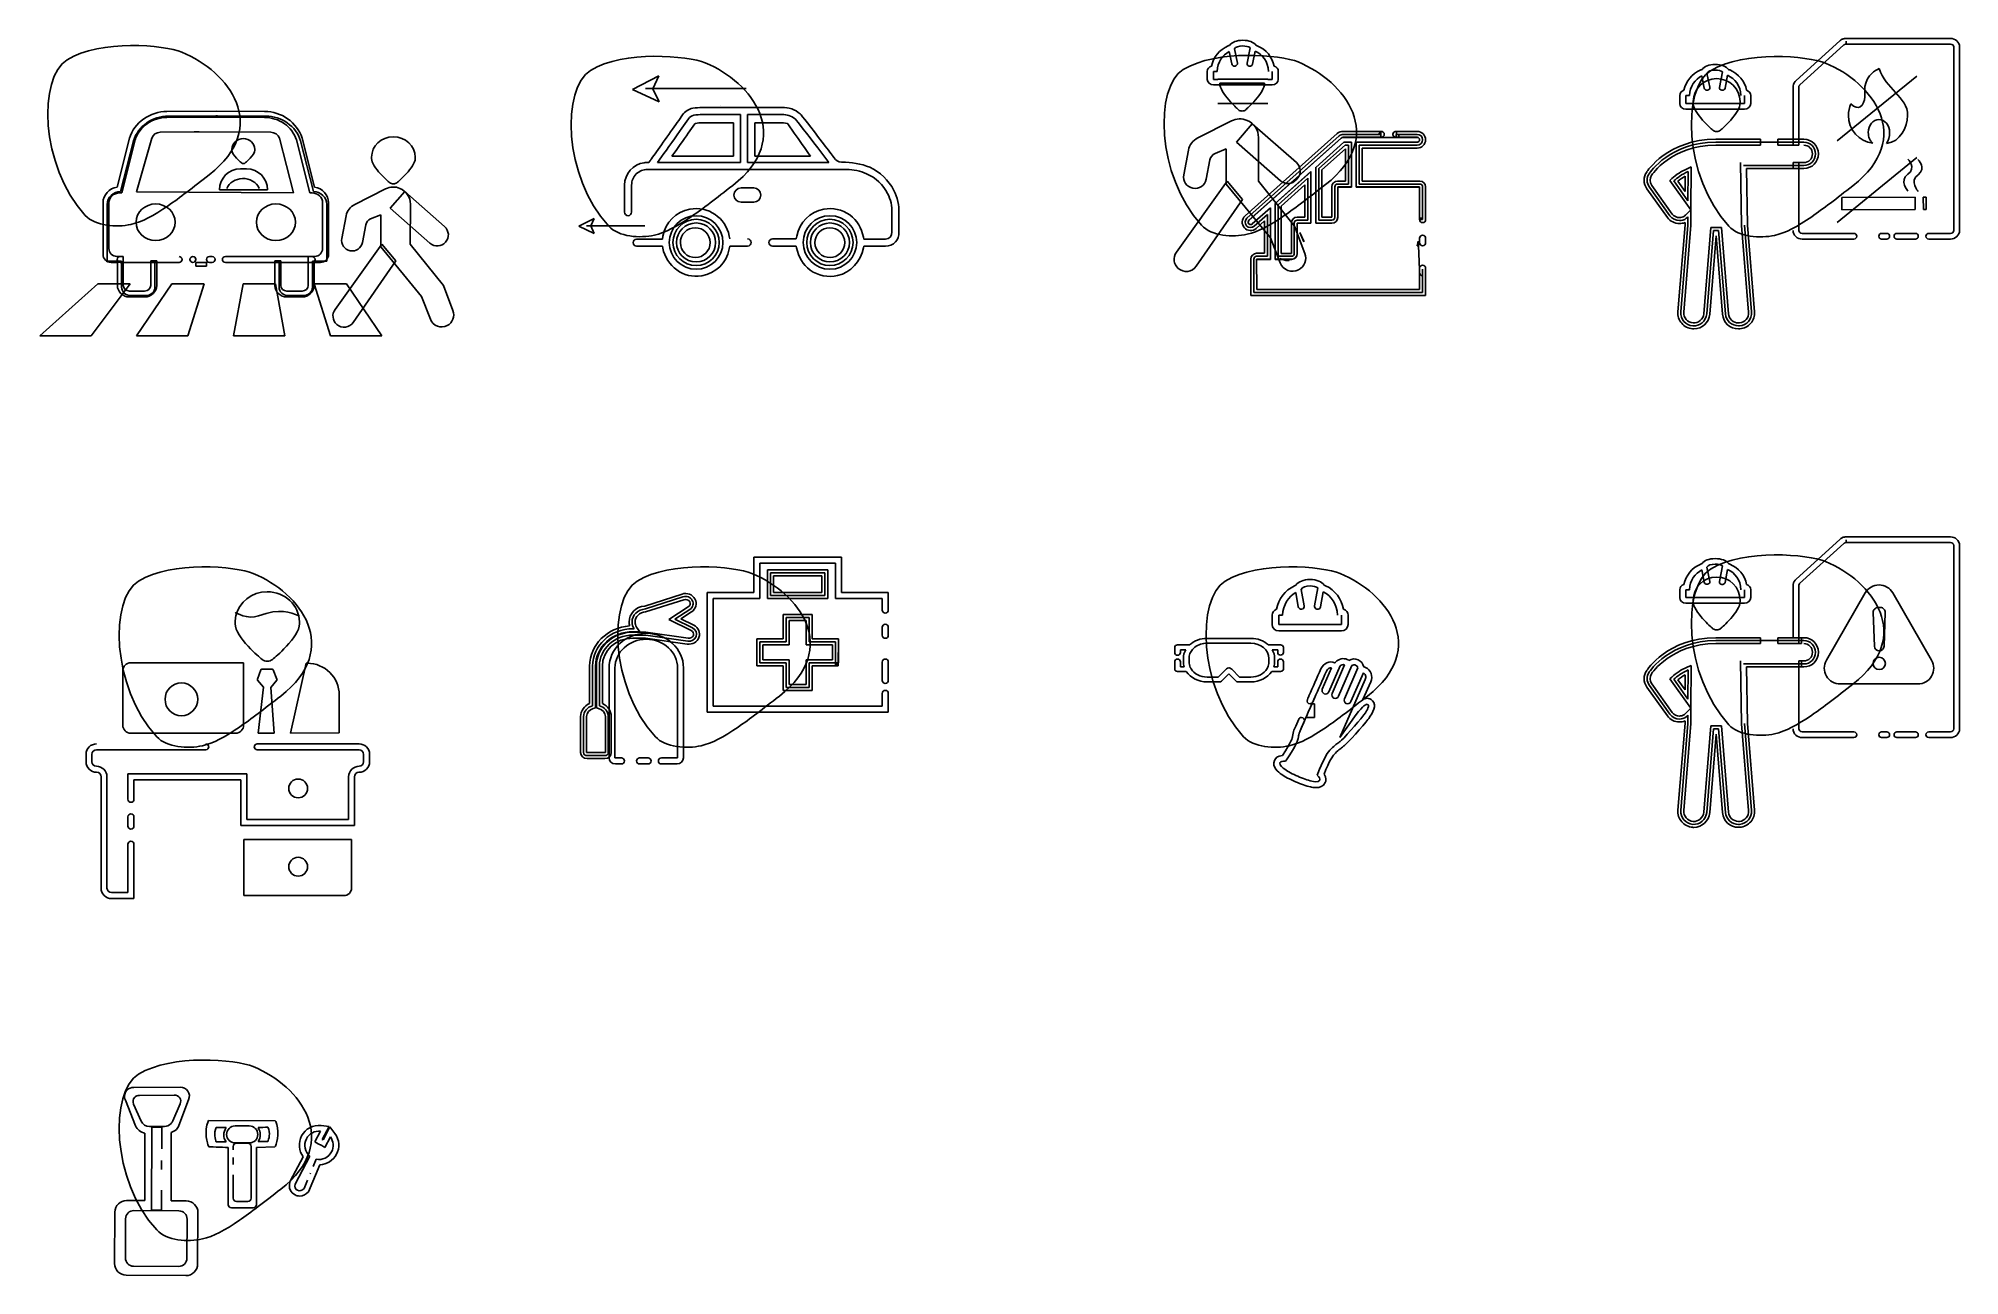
# Model space of a CAD drawing. Header units: millimetres. Extents: x 27 to 266, y 34 to 188.
import ezdxf

# ---------------------------------------------------------------- set-up
doc = ezdxf.new("R2010")
doc.units = ezdxf.units.MM
doc.layers.get('0').update_dxf_attribs({"linetype": 'CONTINUOUS'})

msp = doc.modelspace()

# ---------------------------------------------------------------- linework, layer by layer
at = {"color": 7}
for p, q in [((175.853, 186.353), (176.204, 184.594)), ((177.405, 184.583), (177.783, 186.51)), ((175.513, 184.482), (175.204, 186.017)), ((175.929, 184.229), (175.78, 184.23)), ((177.819, 184.217), (177.677, 184.219)), ((178.413, 186.087), (178.096, 184.472)), ((173.678, 183.563), (173.235, 183.563)), ((173.235, 183.563), (173.235, 182.576)), ((173.235, 182.576), (173.754, 182.576)), ((173.754, 182.576), (173.775, 182.575)), ((173.775, 182.575), (173.784, 182.582)), ((173.784, 182.582), (179.993, 182.582)), ((179.993, 182.582), (180.001, 182.576)), ((180.001, 182.576), (180.522, 182.576)), ((180.522, 182.576), (180.522, 183.563)), ((234.226, 181.475), (233.918, 183.012)), ((234.567, 183.347), (234.918, 181.587)), ((236.119, 181.576), (236.498, 183.505)), ((237.129, 183.081), (236.812, 181.466)), ((250.727, 174.916), (260.627, 182.99)), ((102.642, 181.423), (115.142, 181.423)), ((179.982, 179.57), (173.775, 179.57)), ((175.132, 180.02), (175.357, 179.769)), ((178.237, 179.769), (178.46, 180.02)), ((180.001, 179.57), (179.982, 179.57)), ((232.392, 180.556), (231.949, 180.556)), ((231.949, 180.556), (231.949, 179.57)), ((231.949, 179.57), (232.468, 179.57)), ((232.468, 179.57), (232.49, 179.57)), ((232.49, 179.57), (232.499, 179.576)), ((232.499, 179.576), (238.706, 179.576)), ((232.853, 179.81), (232.841, 179.651)), ((234.643, 181.222), (234.495, 181.223)), ((236.533, 181.212), (236.393, 181.212)), ((238.706, 179.576), (238.716, 179.57)), ((238.716, 179.57), (239.236, 179.57)), ((239.236, 179.57), (239.236, 180.556)), ((40.6894, 177.173), (40.67, 177.159)), ((49.2647, 178.055), (43.3419, 178.005)), ((49.4563, 178.055), (49.2647, 178.055)), ((55.4672, 178.005), (49.4563, 178.055)), ((58.1395, 177.159), (58.1201, 177.173)), ((116.224, 177.162), (119.378, 177.162)), ((120.336, 177.038), (121.147, 175.882)), ((175.479, 177.413), (171.29, 175.309)), ((176.084, 174.78), (178.06, 177.039)), ((178.06, 177.039), (183.549, 172.237)), ((234.02, 177.519), (234.254, 177.261)), ((237.282, 177.261), (237.517, 177.519)), ((39.0303, 174.95), (37.429, 168.632)), ((41.2873, 175.266), (39.4092, 168.602)), ((46.579, 176.035), (42.3513, 175.995)), ((47.1689, 176.035), (46.579, 176.035)), ((56.0931, 175.995), (47.1689, 176.035)), ((58.9153, 168.458), (57.1581, 175.266)), ((61.3805, 168.632), (59.7793, 174.95)), ((181.572, 169.978), (176.084, 174.78)), ((189.115, 175.273), (177.643, 165.045)), ((178.816, 169.911), (178.835, 175.335)), ((185.947, 171.639), (189.446, 174.756)), ((194.049, 175.358), (189.34, 175.358)), ((189.446, 174.756), (190.379, 174.756)), ((190.379, 174.756), (190.379, 169.184)), ((190.981, 169.184), (190.981, 174.756)), ((190.981, 174.756), (198.55, 174.756)), ((195.957, 175.358), (194.049, 175.358)), ((198.55, 175.358), (195.957, 175.358)), ((246.597, 174.763), (235.661, 174.763)), ((51.2452, 173.867), (51.2396, 173.791)), ((51.8171, 172.789), (51.9328, 172.668)), ((53.4155, 172.668), (53.5312, 172.789)), ((68.6139, 172.9), (68.6043, 172.756)), ((123.166, 173.021), (116.224, 173.021)), ((170.127, 173.768), (169.543, 170.698)), ((172.332, 170.167), (172.787, 172.558)), ((173.442, 173.361), (174.804, 173.921)), ((174.804, 173.921), (174.804, 169.546)), ((250.727, 164.776), (260.627, 172.85)), ((52.3035, 171.458), (53.0722, 171.458)), ((69.6969, 170.862), (69.9149, 170.633)), ((72.722, 170.633), (72.9396, 170.862)), ((174.952, 169.911), (168.632, 161.086)), ((174.804, 169.546), (180.326, 162.863)), ((183.309, 164.335), (178.816, 169.911)), ((180.913, 167.152), (185.345, 171.101)), ((183.677, 170.293), (183.516, 170.106)), ((185.345, 171.101), (185.345, 164.694)), ((185.947, 164.694), (185.947, 171.639)), ((232.204, 167.495), (230.44, 169.964)), ((232.239, 171.129), (232.204, 167.495)), ((239.118, 171.869), (246.597, 171.869)), ((37.429, 168.632), (37.429, 168.632)), ((55.6729, 168.859), (49.7032, 168.859)), ((70.3598, 168.965), (66.5138, 167.033)), ((70.9154, 166.548), (72.7301, 168.622)), ((72.7301, 168.622), (77.6841, 164.288)), ((116.1, 169.085), (114.53, 169.085)), ((170.684, 169.036), (170.684, 169.036)), ((171.101, 159.347), (176.853, 167.663)), ((180.913, 160.202), (180.913, 167.152)), ((190.379, 169.184), (188.682, 169.184)), ((188.682, 169.184), (188.682, 165.416)), ((198.852, 169.184), (190.981, 169.184)), ((198.852, 165.135), (198.852, 169.184)), ((227.407, 169.189), (229.946, 165.625)), ((251.32, 167.875), (260.435, 167.946)), ((251.331, 166.343), (251.32, 167.875)), ((260.435, 167.946), (260.448, 166.413)), ((261.445, 167.943), (261.796, 167.946)), ((261.458, 166.411), (261.445, 167.943)), ((261.796, 167.946), (261.807, 166.413)), ((35.76, 167.033), (35.76, 159.992)), ((63.0495, 159.992), (63.0495, 167.033)), ((65.4459, 165.62), (64.9097, 162.8)), ((68.49, 165.246), (69.741, 165.759)), ((69.741, 165.759), (69.741, 161.742)), ((75.8694, 162.213), (70.9154, 166.548)), ((73.4233, 162.077), (73.4413, 167.058)), ((108.941, 165.633), (108.94, 165.633)), ((178.044, 164.594), (180.306, 166.609)), ((180.306, 166.609), (180.306, 160.202)), ((232.204, 165.485), (232.204, 164.461)), ((260.448, 166.413), (251.331, 166.343)), ((261.807, 166.413), (261.458, 166.411)), ((67.4716, 162.312), (67.8879, 164.507)), ((95.3149, 164.382), (102.549, 164.382)), ((108.941, 164.731), (108.941, 164.731)), ((180.326, 162.863), (181.535, 159.768)), ((184.591, 160.941), (183.309, 164.335)), ((185.345, 164.694), (183.632, 164.694)), ((183.632, 164.694), (183.648, 160.925)), ((187.96, 164.694), (185.947, 164.694)), ((198.566, 161.884), (198.69, 162.453)), ((198.693, 162.467), (198.568, 161.897)), ((198.719, 161.897), (198.693, 162.467)), ((232.204, 164.461), (231.322, 153.666)), ((234.532, 153.42), (235.379, 163.791)), ((235.379, 163.791), (236.014, 163.791)), ((236.014, 163.791), (236.861, 153.42)), ((240.107, 153.666), (239.225, 164.461)), ((35.76, 159.992), (37.549, 159.992)), ((37.549, 159.992), (37.549, 156.759)), ((61.2606, 156.759), (61.2606, 159.992)), ((61.2606, 159.992), (63.0495, 159.992)), ((69.8747, 162.078), (64.0733, 153.975)), ((65.9571, 161.274), (65.9571, 161.274)), ((66.3402, 152.379), (71.622, 160.014)), ((69.741, 161.742), (74.8097, 155.608)), ((77.549, 156.959), (73.4233, 162.077)), ((111.818, 162.305), (111.818, 162.305)), ((111.818, 162.305), (111.818, 162.305)), ((180.306, 160.202), (178.598, 160.202)), ((178.598, 160.202), (178.612, 156.45)), ((182.926, 160.202), (180.913, 160.202)), ((198.716, 161.884), (198.566, 161.884)), ((198.852, 158.962), (198.716, 161.884)), ((41.6927, 156.759), (41.6927, 159.832)), ((48.0921, 159.826), (46.7663, 159.826)), ((46.7663, 159.826), (46.7663, 159.377)), ((46.7663, 159.377), (48.0921, 159.377)), ((48.0921, 159.377), (48.0921, 159.826)), ((57.1168, 159.832), (57.1168, 156.759)), ((108.942, 159.88), (108.941, 159.88)), ((108.941, 158.978), (108.942, 158.978)), ((108.942, 158.978), (108.942, 158.978)), ((125.575, 158.978), (125.575, 158.978)), ((168.858, 159.077), (168.858, 159.077)), ((183.804, 158.905), (183.804, 158.905)), ((198.852, 156.45), (198.852, 158.962)), ((27.3844, 150.723), (34.597, 157.18)), ((38.614, 157.18), (33.784, 150.723)), ((34.597, 157.18), (38.614, 157.18)), ((38.6747, 155.699), (40.5666, 155.699)), ((39.3996, 150.723), (43.7885, 157.18)), ((43.7885, 157.18), (47.807, 157.18)), ((47.807, 157.18), (45.7976, 150.723)), ((51.4421, 150.723), (52.6327, 157.18)), ((52.6327, 157.18), (56.6512, 157.18)), ((56.6512, 157.18), (57.8418, 150.723)), ((58.2429, 155.699), (60.1349, 155.699)), ((65.4939, 157.18), (61.4772, 157.18)), ((61.4772, 157.18), (63.4862, 150.723)), ((69.8846, 150.723), (65.4939, 157.18)), ((74.8097, 155.608), (75.9188, 152.765)), ((78.7259, 153.841), (77.549, 156.959)), ((178.612, 156.45), (198.852, 156.45)), ((33.784, 150.723), (27.3844, 150.723)), ((45.7976, 150.723), (39.3996, 150.723)), ((57.8418, 150.723), (51.4421, 150.723)), ((63.4862, 150.723), (69.8846, 150.723)), ((64.2814, 152.131), (64.2814, 152.13)), ((78.0038, 151.973), (78.0038, 151.973)), ((238.483, 151.937), (238.625, 151.937)), ((234.567, 121.95), (234.918, 120.19)), ((236.119, 120.179), (236.498, 122.107)), ((117.831, 121.608), (125.294, 121.608)), ((117.831, 118.051), (117.831, 121.608)), ((125.294, 121.608), (125.294, 118.051)), ((234.226, 120.078), (233.918, 121.613)), ((234.643, 119.825), (234.495, 119.826)), ((236.533, 119.814), (236.393, 119.815)), ((237.129, 121.684), (236.812, 120.069)), ((107.309, 118.261), (102.643, 116.762)), ((125.294, 118.051), (117.831, 118.051)), ((183.781, 117.033), (183.452, 118.804)), ((184.144, 119.191), (184.521, 117.162)), ((185.802, 117.148), (186.207, 119.373)), ((186.881, 118.885), (186.542, 117.023)), ((232.392, 119.159), (231.949, 119.159)), ((231.949, 119.159), (231.949, 118.172)), ((231.949, 118.172), (232.468, 118.172)), ((232.468, 118.172), (232.49, 118.171)), ((232.49, 118.171), (232.499, 118.178)), ((232.499, 118.178), (238.706, 118.178)), ((232.853, 117.87), (232.841, 117.712)), ((238.706, 118.178), (238.716, 118.172)), ((238.716, 118.172), (239.236, 118.172)), ((239.236, 118.172), (239.236, 119.159)), ((249.414, 110.404), (254.236, 118.757)), ((257.656, 118.757), (262.479, 110.404)), ((51.6654, 115.142), (51.6502, 114.931)), ((106.302, 115.496), (108.17, 116.706)), ((108.489, 114.416), (106.302, 115.496)), ((119.778, 113.034), (119.778, 116.078)), ((119.778, 116.078), (123.344, 116.078)), ((123.344, 116.078), (123.344, 113.034)), ((181.821, 115.974), (181.347, 115.974)), ((181.347, 115.974), (181.347, 114.836)), ((181.347, 114.836), (181.902, 114.836)), ((181.902, 114.836), (181.924, 114.835)), ((181.924, 114.835), (181.936, 114.843)), ((188.555, 114.835), (181.924, 114.835)), ((181.936, 114.843), (188.568, 114.843)), ((184.226, 116.742), (184.067, 116.743)), ((186.246, 116.73), (186.095, 116.73)), ((188.578, 114.836), (188.555, 114.835)), ((188.568, 114.843), (188.578, 114.836)), ((188.578, 114.836), (189.134, 114.836)), ((189.134, 114.836), (189.134, 115.974)), ((234.02, 115.579), (234.254, 115.321)), ((237.282, 115.321), (237.517, 115.579)), ((255.379, 112.134), (255.228, 116.316)), ((255.825, 116.936), (256.128, 116.936)), ((256.725, 116.316), (256.573, 112.134)), ((101.076, 113.512), (102.681, 113.516)), ((101.244, 114.297), (101.078, 114.297)), ((102.681, 113.516), (107.894, 112.769)), ((116.485, 109.692), (116.485, 113.034)), ((116.485, 113.034), (119.778, 113.034)), ((123.344, 113.034), (126.636, 113.034)), ((126.636, 113.034), (126.636, 110.062)), ((177.883, 112.514), (172.441, 112.514)), ((172.441, 112.514), (172.448, 112.509)), ((172.446, 112.509), (172.441, 112.514)), ((172.448, 112.509), (172.446, 112.509)), ((246.597, 112.823), (235.661, 112.823)), ((52.7128, 110.075), (38.6842, 110.075)), ((53.2613, 112.135), (53.5838, 111.797)), ((57.7233, 111.797), (58.0443, 112.135)), ((60.4739, 110.024), (58.5336, 101.346)), ((126.27, 110.062), (126.267, 109.692)), ((126.636, 110.062), (126.27, 110.062)), ((126.27, 110.062), (126.27, 110.062)), ((170.197, 110.612), (170.197, 110.195)), ((180.128, 110.192), (180.128, 110.61)), ((187.978, 106.263), (189.534, 109.827)), ((239.118, 109.93), (246.597, 109.93)), ((37.6837, 109.076), (37.6837, 102.326)), ((54.864, 109.193), (54.4407, 108.03)), ((54.4407, 108.03), (54.4407, 107.924)), ((54.4407, 107.924), (55.1822, 107.042)), ((56.3107, 109.265), (54.9342, 109.265)), ((56.0987, 107.006), (56.8399, 107.924)), ((56.8399, 108.03), (56.3809, 109.193)), ((96.0713, 109.671), (96.0713, 104.742)), ((96.9215, 104.742), (96.9215, 109.671)), ((119.78, 109.692), (116.485, 109.692)), ((119.78, 106.649), (119.78, 109.692)), ((126.267, 109.692), (123.344, 109.692)), ((123.344, 109.692), (123.344, 106.649)), ((172.443, 108.29), (173.812, 108.29)), ((173.812, 108.29), (174.862, 109.339)), ((175.501, 109.285), (176.466, 108.29)), ((176.466, 108.29), (177.884, 108.29)), ((186.763, 106.791), (187.92, 109.444)), ((188.979, 109.696), (187.558, 106.445)), ((190.444, 109.741), (188.772, 105.914)), ((188.954, 100.808), (192.1, 108.009)), ((189.513, 105.593), (191.19, 109.431)), ((191.866, 108.809), (190.307, 105.243)), ((232.204, 105.556), (230.44, 108.026)), ((232.239, 109.189), (232.204, 105.556)), ((55.1822, 107.042), (54.5345, 101.346)), ((56.5118, 101.319), (56.0987, 107.006)), ((64.601, 101.381), (64.601, 106.037)), ((123.344, 106.649), (119.78, 106.649)), ((185.779, 105.661), (185.626, 105.315)), ((227.407, 107.249), (229.946, 103.686)), ((94.9607, 103.385), (94.9607, 98.9281)), ((98.0324, 98.9281), (98.0324, 103.385)), ((185.79, 103.285), (184.729, 103.285)), ((184.729, 103.285), (185.79, 103.285)), ((185.48, 104.986), (185.79, 104.986)), ((185.79, 104.986), (185.48, 104.986)), ((185.79, 104.986), (185.79, 103.285)), ((190.986, 103.636), (188.954, 100.808)), ((232.204, 103.545), (232.204, 102.522)), ((38.6842, 101.327), (51.7123, 101.327)), ((54.5345, 101.346), (56.5118, 101.319)), ((58.5336, 101.346), (64.601, 101.381)), ((232.204, 102.522), (231.322, 91.7265)), ((234.532, 91.4799), (235.379, 101.852)), ((235.379, 101.852), (236.014, 101.852)), ((236.014, 101.852), (236.861, 91.4799)), ((240.107, 91.7265), (239.225, 102.522)), ((95.3865, 98.5354), (97.6066, 98.5354)), ((182.312, 97.9964), (182.196, 97.8284)), ((182.196, 97.8284), (181.992, 97.8352)), ((186.142, 96.0921), (186.223, 96.3027)), ((186.294, 95.9252), (186.142, 96.0921)), ((238.483, 89.9982), (238.625, 89.9982)), ((66.125, 88.0992), (52.7389, 88.0992)), ((66.125, 82.0773), (66.125, 88.0992)), ((52.7389, 81.1431), (65.1895, 81.1431)), ((39.0744, 57.3098), (44.8137, 57.3511)), ((39.2603, 52.5321), (38.0199, 55.7251)), ((45.8597, 55.765), (44.6677, 52.5695)), ((48.3528, 53.1869), (48.3002, 53.0849)), ((56.6455, 53.1731), (48.3528, 53.1869)), ((56.6995, 53.0722), (56.6455, 53.1731)), ((62.3341, 52.5734), (63.3469, 52.4686)), ((40.4386, 43.2414), (40.4386, 51.6146)), ((63.3469, 52.4686), (62.4872, 50.836)), ((62.4872, 50.836), (62.5782, 50.7877)), ((62.5782, 50.7877), (63.434, 52.4207)), ((63.434, 52.4207), (64.0652, 51.5772)), ((48.3263, 50.0338), (48.3775, 49.9223)), ((48.3775, 49.9223), (48.5013, 49.9223)), ((50.7697, 49.8327), (50.7891, 42.7316)), ((54.3292, 49.8521), (56.6043, 49.9099)), ((56.6043, 49.9099), (56.654, 50.0214)), ((58.5033, 45.6463), (60.1253, 48.6668)), ((58.4412, 45.4889), (58.5033, 45.6463)), ((62.1841, 47.6885), (60.7589, 44.341)), ((38.155, 43.2551), (38.1744, 43.2551)), ((38.1744, 43.2551), (40.4386, 43.2414)), ((43.7127, 43.2223), (45.5771, 43.2125)), ((36.6709, 35.4348), (36.7083, 41.807)), ((47.0256, 41.7463), (46.9981, 35.3646)), ((51.1888, 42.3319), (53.8949, 42.3319)), ((45.5221, 33.9246), (38.1208, 33.9673)), ((45.5415, 33.9246), (45.5221, 33.9246))]:
    msp.add_line(p, q, dxfattribs=at)
at = {"color": 160}
for p, q in [((251.116, 187.39), (245.602, 182.37)), ((246.083, 181.846), (251.569, 186.843)), ((251.22, 187.468), (251.183, 187.442)), ((251.5, 187.602), (251.426, 187.576)), ((251.569, 186.843), (251.605, 186.872)), ((251.686, 186.913), (251.693, 186.917)), ((264.82, 187.66), (251.831, 187.66)), ((251.856, 186.95), (251.843, 187.306)), ((251.843, 187.306), (251.865, 186.95)), ((251.865, 186.95), (264.816, 186.95)), ((265.245, 186.596), (265.245, 163.789)), ((265.956, 163.794), (265.956, 186.598)), ((255.975, 183.932), (255.975, 183.932)), ((101.017, 181.317), (104.325, 182.998)), ((104.325, 182.998), (103.572, 181.376)), ((172.46, 183.563), (172.46, 182.576)), ((173.235, 181.879), (180.522, 181.879)), ((179.582, 182.087), (174.012, 182.087)), ((174.619, 181.876), (174.617, 181.879)), ((174.617, 181.879), (179.155, 181.879)), ((179.155, 181.879), (179.153, 181.876)), ((181.296, 182.576), (181.296, 183.563)), ((245.262, 181.57), (245.262, 175.132)), ((245.973, 175.132), (245.973, 181.59)), ((250.727, 174.916), (260.627, 182.99)), ((104.331, 179.776), (101.017, 181.317)), ((102.642, 181.423), (115.142, 181.423)), ((103.572, 181.376), (104.331, 179.776)), ((119.601, 179.064), (109.703, 179.064)), ((111.963, 179.356), (111.963, 179.356)), ((175.132, 180.02), (175.357, 179.769)), ((178.237, 179.769), (178.46, 180.02)), ((231.174, 180.556), (231.174, 179.57)), ((232.853, 179.81), (232.841, 179.651)), ((238.694, 179.651), (238.685, 179.81)), ((240.01, 179.57), (240.01, 180.556)), ((43.1821, 178.579), (49.2993, 178.628)), ((49.1091, 177.89), (43.1878, 177.84)), ((55.3089, 177.84), (49.1091, 177.89)), ((49.2993, 178.628), (55.3145, 178.579)), ((107.262, 178.171), (106.777, 177.479)), ((107.18, 176.528), (107.986, 177.675)), ((107.96, 175.882), (108.771, 177.038)), ((109.699, 178.191), (114.449, 178.191)), ((109.729, 177.162), (113.589, 177.162)), ((113.589, 177.162), (113.589, 173.021)), ((114.449, 178.191), (114.449, 172.245)), ((115.327, 178.193), (119.615, 178.194)), ((115.327, 172.247), (115.327, 178.193)), ((116.224, 177.162), (119.378, 177.162)), ((116.224, 173.021), (116.224, 177.162)), ((120.336, 177.038), (121.147, 175.882)), ((121.234, 177.676), (121.285, 177.628)), ((175.479, 177.413), (171.29, 175.309)), ((176.084, 174.78), (178.06, 177.039)), ((178.06, 177.039), (183.549, 172.237)), ((231.95, 178.874), (239.236, 178.874)), ((233.334, 178.871), (233.331, 178.872)), ((233.331, 178.872), (237.869, 178.872)), ((234.02, 177.519), (234.254, 177.261)), ((237.282, 177.261), (237.517, 177.519)), ((237.869, 178.872), (237.867, 178.871)), ((36.9796, 169.182), (38.5163, 175.245)), ((39.2257, 175.044), (37.5613, 168.472)), ((41.2873, 175.266), (39.4092, 168.602)), ((46.579, 176.035), (42.3513, 175.995)), ((47.1689, 176.035), (46.579, 176.035)), ((56.0931, 175.995), (47.1689, 176.035)), ((58.9153, 168.458), (57.1581, 175.266)), ((60.9353, 168.472), (59.2653, 175.063)), ((59.975, 175.265), (61.517, 169.182)), ((181.572, 169.978), (176.084, 174.78)), ((188.627, 175.836), (177.155, 165.608)), ((188.874, 175.561), (177.4, 165.334)), ((177.402, 165.334), (188.874, 175.561)), ((177.647, 165.059), (189.119, 175.285)), ((178.816, 169.911), (178.835, 175.335)), ((189.589, 174.4), (186.319, 171.486)), ((186.319, 171.486), (189.589, 174.4)), ((194.051, 176.109), (189.343, 176.109)), ((193.751, 175.741), (189.343, 175.741)), ((189.343, 175.741), (194.051, 175.741)), ((189.343, 175.372), (194.051, 175.372)), ((190.383, 174.77), (189.449, 174.77)), ((190.012, 174.4), (189.589, 174.4)), ((189.589, 174.4), (190.012, 174.4)), ((190.012, 169.568), (190.012, 174.4)), ((190.012, 174.4), (190.012, 169.568)), ((190.383, 169.198), (190.383, 174.77)), ((198.553, 174.77), (190.984, 174.77)), ((190.984, 174.77), (190.984, 169.198)), ((191.353, 169.568), (191.353, 174.4)), ((191.353, 174.4), (198.553, 174.4)), ((198.553, 174.4), (191.354, 174.4)), ((191.354, 174.4), (191.354, 169.566)), ((194.029, 176.111), (193.751, 175.741)), ((194.051, 175.741), (194.051, 176.109)), ((194.051, 175.372), (194.051, 175.373)), ((194.463, 175.74), (194.463, 175.74)), ((195.537, 175.743), (195.537, 175.741)), ((198.553, 175.741), (195.96, 175.741)), ((195.96, 175.741), (195.96, 175.372)), ((195.96, 175.372), (198.553, 175.372)), ((198.553, 176.109), (195.971, 176.112)), ((195.971, 175.372), (196.251, 175.372)), ((196.251, 175.372), (196.251, 175.74)), ((196.251, 175.74), (198.553, 175.74)), ((241.202, 175.132), (235.661, 175.132)), ((235.661, 174.394), (241.202, 174.394)), ((241.202, 174.394), (241.202, 175.132)), ((245.262, 175.132), (243.373, 175.132)), ((243.373, 175.132), (243.373, 174.394)), ((243.373, 174.394), (245.262, 174.394)), ((245.262, 174.394), (245.262, 175.132)), ((245.262, 175.132), (245.973, 175.132)), ((245.973, 175.132), (245.262, 175.132)), ((245.262, 175.132), (245.262, 174.394)), ((245.262, 174.394), (245.973, 174.394)), ((246.597, 175.132), (245.973, 175.132)), ((245.973, 175.132), (245.973, 174.394)), ((245.973, 174.394), (245.973, 175.132)), ((51.2452, 173.867), (51.2396, 173.791)), ((51.8171, 172.789), (51.9328, 172.668)), ((53.4155, 172.668), (53.5312, 172.789)), ((54.1087, 173.791), (54.1045, 173.867)), ((68.6139, 172.9), (68.6043, 172.756)), ((74.0322, 172.756), (74.0227, 172.9)), ((102.595, 172.229), (102.507, 172.208)), ((103.05, 172.247), (102.656, 172.247)), ((103.185, 172.411), (103.05, 172.247)), ((103.535, 172.9), (103.409, 172.716)), ((104.148, 172.245), (104.658, 172.959)), ((114.449, 172.245), (104.148, 172.245)), ((113.589, 173.021), (105.942, 173.021)), ((125.433, 172.247), (115.327, 172.247)), ((123.166, 173.021), (116.224, 173.021)), ((124.05, 174.056), (125.433, 172.247)), ((127.04, 172.277), (127.018, 172.278)), ((127.065, 172.277), (127.04, 172.277)), ((170.127, 173.768), (169.543, 170.698)), ((170.127, 173.768), (170.127, 173.768)), ((172.332, 170.167), (172.787, 172.558)), ((173.442, 173.361), (174.804, 173.921)), ((174.804, 173.921), (174.804, 169.546)), ((186.688, 171.321), (189.643, 173.954)), ((189.643, 173.954), (189.643, 169.936)), ((191.722, 169.936), (191.722, 174.031)), ((191.722, 174.031), (198.553, 174.031)), ((238.744, 172.238), (238.857, 164.431)), ((245.262, 171.501), (245.262, 172.238)), ((245.973, 172.238), (245.262, 172.238)), ((245.262, 172.238), (245.262, 171.501)), ((246.597, 172.238), (245.973, 172.238)), ((245.973, 172.238), (245.973, 171.501)), ((245.973, 171.501), (245.973, 172.238)), ((250.727, 164.776), (260.627, 172.85)), ((52.3035, 171.458), (53.0722, 171.458)), ((69.6969, 170.862), (69.9149, 170.633)), ((72.722, 170.633), (72.9396, 170.862)), ((102.897, 171.369), (127.627, 171.369)), ((174.952, 169.911), (168.632, 161.086)), ((174.804, 169.546), (180.326, 162.863)), ((176.853, 167.663), (174.952, 169.911)), ((183.309, 164.335), (178.816, 169.911)), ((185.348, 171.114), (180.916, 167.164)), ((181.285, 166.999), (184.978, 170.291)), ((184.978, 170.29), (181.285, 166.999)), ((181.572, 169.978), (181.572, 169.978)), ((183.677, 170.293), (183.516, 170.106)), ((184.978, 170.291), (184.978, 165.077)), ((184.978, 165.077), (184.978, 170.29)), ((185.348, 164.707), (185.348, 171.114)), ((185.95, 171.651), (185.95, 164.707)), ((186.319, 165.077), (186.319, 171.486)), ((186.688, 165.446), (186.688, 171.321)), ((189.643, 169.936), (188.669, 169.936)), ((188.669, 169.568), (190.012, 169.568)), ((190.012, 169.568), (188.669, 169.568)), ((198.871, 169.568), (191.353, 169.568)), ((191.354, 169.566), (198.871, 169.566)), ((198.871, 169.936), (191.722, 169.936)), ((230.192, 170.237), (229.949, 170.017)), ((229.949, 170.017), (232.559, 166.362)), ((231.845, 168.632), (230.936, 169.905)), ((231.865, 170.533), (231.845, 168.632)), ((232.614, 171.694), (232.092, 171.468)), ((232.562, 166.364), (232.614, 171.694)), ((239.593, 164.466), (239.493, 171.501)), ((239.493, 171.501), (245.262, 171.501)), ((245.973, 171.501), (245.262, 171.501)), ((245.262, 171.501), (245.973, 171.501)), ((245.973, 171.501), (246.597, 171.501)), ((245.973, 163.794), (245.973, 171.501)), ((35.2351, 160.827), (35.2351, 167.237)), ((35.9724, 167.237), (35.9724, 161.565)), ((37.5613, 168.472), (37.2787, 168.468)), ((39.4092, 168.602), (58.9153, 168.458)), ((55.6729, 168.859), (49.7032, 168.859)), ((55.6729, 168.859), (55.6729, 168.859)), ((61.2179, 168.468), (60.9353, 168.472)), ((62.5242, 161.565), (62.5242, 167.237)), ((63.2615, 167.237), (63.2615, 160.827)), ((70.3598, 168.965), (66.5138, 167.033)), ((70.9154, 166.548), (72.7301, 168.622)), ((72.7301, 168.622), (77.6841, 164.288)), ((100.044, 169.432), (100.044, 166.07)), ((100.922, 166.07), (100.922, 169.434)), ((116.1, 169.085), (114.53, 169.085)), ((114.53, 167.305), (116.1, 167.305)), ((170.684, 169.036), (170.684, 169.036)), ((171.101, 159.347), (176.853, 167.663)), ((181.654, 166.834), (184.609, 169.467)), ((184.609, 169.467), (184.609, 165.445)), ((187.947, 169.215), (187.963, 165.446)), ((188.316, 165.429), (188.316, 169.215)), ((188.316, 169.215), (188.316, 165.429)), ((188.685, 165.429), (188.685, 169.198)), ((188.685, 169.198), (190.383, 169.198)), ((190.984, 169.198), (198.855, 169.198)), ((198.855, 169.198), (198.855, 165.148)), ((199.224, 165.148), (199.224, 169.215)), ((199.224, 169.213), (199.224, 165.343)), ((199.594, 165.177), (199.594, 169.213)), ((227.105, 168.974), (229.647, 165.409)), ((230.247, 165.84), (227.707, 169.404)), ((251.32, 167.875), (260.435, 167.946)), ((251.331, 166.343), (251.32, 167.875)), ((260.435, 167.946), (260.448, 166.413)), ((261.445, 167.943), (261.796, 167.946)), ((261.458, 166.411), (261.445, 167.943)), ((261.796, 167.946), (261.807, 166.413)), ((44.1992, 164.816), (44.1992, 164.816)), ((54.2974, 164.816), (54.2974, 164.816)), ((65.4459, 165.62), (64.9097, 162.8)), ((65.4459, 165.62), (65.4459, 165.62)), ((68.49, 165.246), (69.741, 165.759)), ((69.741, 165.759), (69.741, 161.742)), ((75.8694, 162.213), (70.9154, 166.548)), ((73.4233, 162.077), (73.4413, 167.058)), ((94.3737, 164.32), (96.2875, 165.293)), ((96.2875, 165.293), (95.8522, 164.355)), ((108.94, 165.633), (108.941, 165.633)), ((180.311, 166.623), (178.048, 164.607)), ((178.293, 164.332), (179.941, 165.8)), ((179.941, 165.8), (178.293, 164.332)), ((178.539, 164.055), (179.572, 164.976)), ((179.572, 164.976), (179.572, 160.955)), ((179.941, 165.8), (179.941, 160.586)), ((179.941, 160.586), (179.941, 165.8)), ((180.311, 160.216), (180.311, 166.623)), ((181.285, 166.999), (181.285, 160.586)), ((181.285, 160.586), (181.285, 166.999)), ((181.654, 160.953), (181.654, 166.834)), ((184.609, 165.445), (183.635, 165.445)), ((183.635, 165.077), (184.978, 165.077)), ((184.978, 165.077), (183.635, 165.077)), ((186.319, 165.077), (187.963, 165.077)), ((187.963, 165.077), (186.319, 165.077)), ((187.963, 165.446), (186.688, 165.446)), ((198.857, 165.343), (198.854, 165.14)), ((198.855, 165.148), (199.224, 165.148)), ((199.224, 165.343), (198.857, 165.343)), ((199.224, 164.771), (199.224, 164.771)), ((231.836, 164.788), (231.836, 164.491)), ((232.559, 166.362), (231.943, 165.745)), ((232.573, 166.375), (232.562, 166.364)), ((232.573, 164.461), (232.573, 166.375)), ((260.448, 166.413), (251.331, 166.343)), ((261.807, 166.413), (261.458, 166.411)), ((67.4716, 162.312), (67.8879, 164.507)), ((96.2918, 163.429), (94.3737, 164.32)), ((95.3149, 164.382), (102.549, 164.382)), ((95.8522, 164.355), (96.2918, 163.429)), ((104.745, 162.719), (101.55, 162.719)), ((104.813, 163.088), (104.745, 162.719)), ((107.02, 162.636), (107.02, 162.636)), ((113.134, 162.74), (113.064, 163.106)), ((121.384, 162.74), (118.422, 162.74)), ((121.455, 163.106), (121.384, 162.74)), ((123.746, 162.636), (123.746, 162.636)), ((129.775, 162.731), (129.73, 162.975)), ((132.464, 162.731), (129.775, 162.731)), ((180.326, 162.863), (181.535, 159.768)), ((182.912, 164.724), (182.929, 160.953)), ((183.282, 160.938), (183.282, 164.724)), ((183.282, 164.724), (183.282, 160.938)), ((184.591, 160.941), (183.309, 164.335)), ((183.651, 160.938), (183.635, 164.707)), ((183.635, 164.707), (185.348, 164.707)), ((184.446, 162.475), (183.963, 163.552)), ((183.963, 163.552), (184.47, 162.369)), ((185.95, 164.707), (187.963, 164.707)), ((198.855, 162.839), (198.855, 162.267)), ((199.224, 163.207), (199.224, 163.207)), ((199.594, 162.267), (199.594, 162.839)), ((231.836, 164.491), (230.954, 153.695)), ((231.69, 153.636), (232.573, 164.461)), ((235.038, 164.16), (234.164, 153.449)), ((234.9, 153.39), (235.697, 163.143)), ((236.354, 164.16), (235.038, 164.16)), ((235.697, 163.143), (236.492, 153.388)), ((237.229, 153.45), (236.354, 164.16)), ((238.857, 164.431), (239.739, 153.638)), ((240.474, 153.697), (239.593, 164.466)), ((252.826, 163.432), (246.397, 163.432)), ((246.397, 162.723), (252.826, 162.723)), ((253.182, 163.077), (253.182, 163.079)), ((255.918, 163.079), (255.918, 163.077)), ((256.903, 163.432), (256.272, 163.432)), ((256.272, 162.723), (256.903, 162.723)), ((257.258, 163.077), (257.258, 163.079)), ((257.818, 163.079), (257.818, 163.077)), ((260.474, 163.432), (258.174, 163.432)), ((258.174, 162.723), (260.474, 162.723)), ((260.829, 163.077), (260.829, 163.079)), ((261.767, 163.079), (261.767, 163.077)), ((264.815, 163.432), (262.121, 163.432)), ((262.121, 162.723), (264.813, 162.723)), ((264.813, 162.723), (264.819, 162.723)), ((264.818, 163.432), (264.815, 163.432)), ((36.9729, 160.565), (37.761, 160.565)), ((37.761, 160.565), (37.761, 156.963)), ((41.166, 156.963), (41.166, 160.036)), ((41.166, 160.036), (41.9047, 160.036)), ((41.9047, 160.036), (41.9047, 156.963)), ((45.0631, 160.196), (45.0631, 160.196)), ((46.0431, 160.196), (46.0431, 160.196)), ((46.7663, 160.182), (46.7663, 160.209)), ((48.0921, 160.196), (48.0921, 160.196)), ((48.8075, 160.565), (48.4614, 160.565)), ((49.1765, 160.196), (49.1765, 160.196)), ((50.0765, 160.196), (50.0765, 160.196)), ((61.2126, 160.565), (50.4444, 160.565)), ((56.5919, 156.963), (56.5919, 160.036)), ((56.5919, 160.036), (57.3306, 160.036)), ((57.3306, 160.036), (57.3306, 156.963)), ((60.7356, 156.963), (60.7356, 160.565)), ((60.7356, 160.565), (61.5237, 160.565)), ((69.8747, 162.078), (64.0733, 153.975)), ((65.9571, 161.274), (65.9571, 161.274)), ((66.3402, 152.379), (71.622, 160.014)), ((69.741, 161.742), (74.8097, 155.608)), ((71.622, 160.014), (69.8747, 162.078)), ((77.549, 156.959), (73.4233, 162.077)), ((75.8694, 162.213), (75.8694, 162.213)), ((101.55, 161.842), (104.749, 161.842)), ((104.749, 161.842), (104.796, 161.608)), ((113.064, 161.496), (113.135, 161.862)), ((113.135, 161.862), (115.345, 161.862)), ((118.422, 161.862), (121.387, 161.862)), ((121.387, 161.862), (121.434, 161.618)), ((129.735, 161.623), (129.78, 161.855)), ((129.78, 161.855), (132.467, 161.855)), ((177.879, 160.233), (177.879, 155.725)), ((178.248, 160.233), (178.248, 156.095)), ((178.248, 156.095), (178.248, 160.233)), ((179.572, 160.955), (178.601, 160.955)), ((179.941, 160.586), (178.601, 160.586)), ((178.601, 160.586), (179.941, 160.586)), ((178.616, 156.464), (178.601, 160.216)), ((178.601, 160.216), (180.311, 160.216)), ((180.916, 160.216), (182.929, 160.216)), ((181.285, 160.586), (182.929, 160.586)), ((182.929, 160.586), (181.285, 160.586)), ((182.929, 160.953), (181.654, 160.953)), ((199.224, 161.897), (199.224, 161.897)), ((37.0223, 159.826), (36.2342, 159.826)), ((37.0223, 156.963), (37.0223, 159.826)), ((37.3585, 159.826), (44.6938, 159.826)), ((48.4614, 159.826), (48.8075, 159.826)), ((50.4444, 159.826), (61.2126, 159.826)), ((62.2625, 159.826), (61.4743, 159.826)), ((61.4743, 159.826), (61.4743, 156.963)), ((108.942, 158.978), (108.941, 158.978)), ((125.575, 158.978), (125.575, 158.978)), ((168.858, 159.077), (168.858, 159.077)), ((183.804, 158.905), (183.804, 158.905)), ((198.855, 159.117), (198.855, 158.545)), ((198.855, 158.975), (198.855, 156.464)), ((199.224, 159.486), (199.224, 159.486)), ((199.224, 156.095), (199.224, 158.975)), ((199.224, 158.175), (199.224, 158.175)), ((199.224, 158.175), (199.224, 156.095)), ((199.594, 158.975), (199.594, 159.117)), ((199.594, 158.545), (199.594, 158.975)), ((199.594, 155.725), (199.594, 158.545)), ((27.3844, 150.723), (34.597, 157.18)), ((38.614, 157.18), (33.784, 150.723)), ((34.597, 157.18), (38.614, 157.18)), ((38.5177, 156.272), (40.4096, 156.272)), ((40.4096, 155.535), (38.5177, 155.535)), ((39.3996, 150.723), (43.7885, 157.18)), ((43.7885, 157.18), (47.807, 157.18)), ((47.807, 157.18), (45.7976, 150.723)), ((51.4421, 150.723), (52.6327, 157.18)), ((52.6327, 157.18), (56.6512, 157.18)), ((56.6512, 157.18), (57.8418, 150.723)), ((58.087, 156.272), (59.9793, 156.272)), ((59.9793, 155.535), (58.087, 155.535)), ((65.4939, 157.18), (61.4772, 157.18)), ((61.4772, 157.18), (63.4862, 150.723)), ((69.8846, 150.723), (65.4939, 157.18)), ((74.8097, 155.608), (75.9188, 152.765)), ((78.7259, 153.841), (77.549, 156.959)), ((177.879, 155.725), (199.594, 155.725)), ((178.248, 156.095), (199.224, 156.095)), ((199.224, 156.095), (178.248, 156.095)), ((198.855, 156.464), (178.616, 156.464)), ((33.784, 150.723), (27.3844, 150.723)), ((45.7976, 150.723), (39.3996, 150.723)), ((57.8418, 150.723), (51.4421, 150.723)), ((63.4862, 150.723), (69.8846, 150.723)), ((64.2814, 152.131), (64.2814, 152.13)), ((78.0038, 151.973), (78.0038, 151.973)), ((238.625, 152.306), (238.483, 152.306)), ((238.483, 151.569), (238.654, 151.569)), ((251.116, 125.45), (245.602, 120.43)), ((246.083, 119.906), (251.569, 124.904)), ((251.22, 125.53), (251.183, 125.502)), ((251.5, 125.663), (251.426, 125.636)), ((251.569, 124.904), (251.605, 124.932)), ((251.686, 124.974), (251.693, 124.977)), ((264.82, 125.721), (251.831, 125.721)), ((251.856, 125.01), (251.843, 125.366)), ((251.843, 125.366), (251.865, 125.01)), ((251.865, 125.01), (264.816, 125.01)), ((265.245, 124.656), (265.245, 101.849)), ((265.956, 101.854), (265.956, 124.657)), ((127.01, 123.19), (116.116, 123.19)), ((116.116, 123.19), (116.116, 118.79)), ((116.853, 118.051), (116.853, 122.451)), ((116.853, 122.451), (126.271, 122.451)), ((126.271, 122.451), (126.271, 118.051)), ((127.01, 118.79), (127.01, 123.19)), ((125.294, 121.608), (117.831, 121.608)), ((117.831, 121.608), (117.831, 118.051)), ((124.925, 121.238), (118.2, 121.238)), ((118.2, 121.238), (118.2, 118.42)), ((118.2, 118.42), (118.2, 121.238)), ((118.2, 121.238), (124.925, 121.238)), ((118.569, 120.869), (124.555, 120.869)), ((118.569, 118.79), (118.569, 120.869)), ((124.555, 120.869), (124.555, 118.79)), ((124.925, 118.42), (124.925, 121.238)), ((124.925, 121.238), (124.925, 118.42)), ((125.294, 118.051), (125.294, 121.608)), ((245.262, 119.63), (245.262, 113.192)), ((245.973, 113.192), (245.973, 119.65)), ((102.574, 117.128), (107.196, 118.612)), ((107.421, 117.909), (102.664, 116.393)), ((105.556, 115.452), (107.969, 117.016)), ((116.116, 118.79), (110.304, 118.79)), ((110.304, 118.79), (110.304, 103.936)), ((111.041, 104.674), (111.041, 118.051)), ((111.041, 118.051), (116.853, 118.051)), ((117.831, 118.051), (125.294, 118.051)), ((118.2, 118.42), (124.925, 118.42)), ((124.925, 118.42), (118.2, 118.42)), ((124.555, 118.79), (118.569, 118.79)), ((126.271, 118.051), (132.084, 118.051)), ((132.822, 118.79), (127.01, 118.79)), ((132.084, 118.051), (132.084, 116.611)), ((132.822, 116.611), (132.822, 118.79)), ((231.174, 119.159), (231.174, 118.172)), ((231.95, 117.476), (239.236, 117.476)), ((232.853, 117.87), (232.841, 117.712)), ((233.334, 117.472), (233.331, 117.475)), ((233.331, 117.475), (237.869, 117.475)), ((237.869, 117.475), (237.867, 117.472)), ((238.694, 117.712), (238.685, 117.87)), ((240.01, 118.172), (240.01, 119.159)), ((249.414, 110.404), (254.236, 118.757)), ((257.656, 118.757), (262.479, 110.404)), ((51.6654, 115.142), (51.6502, 114.931)), ((59.6554, 114.931), (59.6417, 115.142)), ((108.325, 114.085), (105.556, 115.452)), ((108.37, 116.396), (107.049, 115.539)), ((107.049, 115.539), (108.653, 114.747)), ((123.344, 116.078), (119.778, 116.078)), ((119.778, 116.078), (119.778, 113.034)), ((122.976, 115.708), (120.147, 115.708)), ((120.147, 115.708), (120.147, 112.664)), ((120.147, 112.664), (120.147, 115.708)), ((120.147, 115.708), (122.976, 115.708)), ((120.516, 112.295), (120.516, 115.339)), ((120.516, 115.339), (122.607, 115.339)), ((122.607, 115.339), (122.607, 112.295)), ((122.976, 112.664), (122.976, 115.708)), ((122.976, 115.708), (122.976, 112.664)), ((132.453, 116.243), (132.453, 116.243)), ((132.453, 114.865), (132.453, 114.865)), ((180.52, 115.974), (180.52, 114.836)), ((189.961, 114.836), (189.961, 115.974)), ((234.02, 115.579), (234.254, 115.321)), ((237.282, 115.321), (237.517, 115.579)), ((255.379, 112.134), (255.228, 116.316)), ((255.825, 116.936), (256.128, 116.936)), ((256.725, 116.316), (256.573, 112.134)), ((101.076, 113.881), (102.707, 113.885)), ((101.931, 113.928), (101.078, 113.928)), ((102.654, 113.146), (101.078, 113.141)), ((101.552, 114.501), (101.931, 113.928)), ((107.84, 112.402), (102.654, 113.146)), ((102.707, 113.885), (107.944, 113.134)), ((108.598, 113.484), (108.598, 113.484)), ((119.778, 113.034), (116.485, 113.034)), ((116.485, 113.034), (116.485, 109.692)), ((120.147, 112.664), (116.855, 112.664)), ((116.855, 112.664), (116.855, 110.061)), ((116.855, 110.061), (116.855, 112.664)), ((116.855, 112.664), (120.147, 112.664)), ((117.224, 110.432), (117.224, 112.295)), ((117.224, 112.295), (120.516, 112.295)), ((122.607, 112.295), (125.898, 112.295)), ((122.976, 112.664), (126.267, 112.664)), ((126.636, 113.034), (123.344, 113.034)), ((125.898, 112.295), (125.898, 110.432)), ((126.267, 110.061), (126.267, 112.664)), ((126.267, 112.664), (126.267, 110.061)), ((126.596, 109.702), (126.636, 113.034)), ((132.084, 114.496), (132.084, 113.487)), ((132.453, 113.117), (132.453, 113.117)), ((132.822, 113.487), (132.822, 114.496)), ((170.267, 112.296), (168.778, 112.296)), ((177.881, 113.111), (172.443, 113.111)), ((181.573, 112.296), (180.06, 112.296)), ((181.347, 114.034), (189.134, 114.034)), ((182.826, 114.03), (182.824, 114.033)), ((182.824, 114.033), (187.672, 114.033)), ((187.672, 114.033), (187.671, 114.03)), ((241.202, 113.192), (235.661, 113.192)), ((235.661, 112.454), (241.202, 112.454)), ((241.202, 112.454), (241.202, 113.192)), ((246.32, 113.192), (243.373, 113.192)), ((243.373, 113.192), (243.373, 112.454)), ((243.373, 112.454), (246.32, 112.454)), ((245.262, 113.192), (245.973, 113.192)), ((246.597, 113.192), (245.973, 113.192)), ((245.973, 113.192), (245.973, 112.454)), ((246.32, 112.454), (246.32, 113.192)), ((52.7128, 110.075), (38.6842, 110.075)), ((52.7128, 102.326), (52.7128, 110.075)), ((53.2613, 112.135), (53.5838, 111.797)), ((57.7233, 111.797), (58.0443, 112.135)), ((60.4739, 110.024), (58.5336, 101.346)), ((60.6143, 110.024), (60.4739, 110.024)), ((116.855, 110.061), (120.15, 110.061)), ((120.15, 110.061), (116.855, 110.061)), ((120.519, 110.432), (117.224, 110.432)), ((120.15, 110.061), (120.15, 107.017)), ((120.15, 107.017), (120.15, 110.061)), ((120.519, 107.386), (120.519, 110.432)), ((125.898, 110.432), (122.607, 110.432)), ((122.607, 110.432), (122.607, 107.386)), ((126.595, 110.08), (122.976, 110.061)), ((122.976, 107.017), (122.976, 110.061)), ((122.976, 110.061), (126.267, 110.061)), ((122.976, 110.061), (122.976, 107.017)), ((126.267, 110.061), (126.375, 109.817)), ((126.375, 109.817), (126.27, 110.061)), ((126.27, 110.061), (126.596, 109.702)), ((126.591, 109.837), (126.595, 110.08)), ((126.596, 109.702), (126.591, 109.837)), ((132.084, 110.167), (132.084, 107.88)), ((132.453, 110.537), (132.453, 110.537)), ((132.822, 107.88), (132.822, 110.167)), ((168.425, 110.18), (168.425, 109.706)), ((168.427, 111.997), (168.427, 111.355)), ((168.778, 111.002), (168.778, 111.002)), ((168.779, 110.532), (168.779, 110.532)), ((169.131, 111.355), (169.131, 111.7)), ((169.131, 111.7), (169.792, 111.7)), ((169.132, 109.706), (169.132, 110.18)), ((169.497, 110.61), (169.497, 110.192)), ((180.54, 111.702), (181.223, 111.702)), ((180.835, 110.195), (180.835, 110.612)), ((181.216, 110.182), (181.216, 109.708)), ((181.223, 111.702), (181.223, 111.366)), ((181.57, 110.535), (181.569, 110.535)), ((181.573, 111.015), (181.574, 111.015)), ((181.923, 110.049), (181.923, 110.182)), ((181.924, 110.049), (181.923, 110.049)), ((181.924, 111.366), (181.924, 111.997)), ((181.924, 109.564), (181.924, 110.049)), ((189.534, 109.825), (187.978, 106.263)), ((188.356, 110.116), (188.341, 110.082)), ((188.401, 110.163), (188.356, 110.116)), ((238.744, 110.3), (238.857, 102.491)), ((246.597, 110.3), (245.973, 110.3)), ((245.973, 110.3), (245.973, 109.561)), ((246.32, 109.561), (246.32, 110.3)), ((255.976, 111.558), (255.976, 111.558)), ((255.976, 110.757), (255.976, 110.757)), ((37.6837, 109.076), (37.6837, 102.326)), ((54.864, 109.193), (54.4407, 108.03)), ((54.4407, 108.03), (54.4407, 107.924)), ((54.4407, 107.924), (55.1822, 107.042)), ((56.3107, 109.265), (54.9342, 109.265)), ((56.0987, 107.006), (56.8399, 107.924)), ((56.8399, 108.03), (56.3809, 109.193)), ((56.8399, 108.03), (56.8399, 108.03)), ((95.7019, 105.003), (95.7019, 109.671)), ((96.4406, 109.671), (96.4406, 104.458)), ((96.5521, 104.459), (96.5521, 109.671)), ((97.2908, 109.671), (97.2908, 105.003)), ((98.1206, 109.431), (98.1206, 98.2666)), ((98.8589, 98.2666), (98.8589, 109.431)), ((106.634, 109.431), (106.634, 98.268)), ((107.371, 98.2666), (107.371, 109.431)), ((116.485, 109.692), (119.78, 109.692)), ((119.78, 109.692), (119.78, 106.648)), ((123.344, 109.692), (126.596, 109.702)), ((123.344, 106.648), (123.344, 109.692)), ((132.453, 107.51), (132.453, 107.51)), ((168.425, 109.706), (168.427, 109.706)), ((168.427, 109.706), (168.427, 109.289)), ((168.778, 108.992), (169.86, 108.992)), ((169.131, 109.589), (169.131, 109.706)), ((169.131, 109.706), (169.132, 109.706)), ((169.586, 109.586), (169.131, 109.589)), ((172.443, 107.694), (173.974, 107.694)), ((174.243, 107.8), (175.131, 108.687)), ((175.131, 108.687), (176.039, 107.797)), ((176.305, 107.694), (177.884, 107.694)), ((180.468, 108.992), (181.573, 108.992)), ((181.223, 109.589), (180.746, 109.589)), ((181.216, 109.708), (181.223, 109.708)), ((181.223, 109.708), (181.223, 109.589)), ((181.924, 109.289), (181.924, 109.564)), ((187.92, 109.442), (186.761, 106.791)), ((187.558, 106.445), (188.977, 109.696)), ((188.772, 105.914), (190.444, 109.741)), ((192.1, 108.009), (188.954, 100.808)), ((191.19, 109.43), (189.515, 105.593)), ((190.307, 105.243), (191.864, 108.809)), ((191.817, 105.519), (192.776, 107.714)), ((230.247, 103.9), (227.707, 107.464)), ((230.192, 108.299), (229.949, 108.078)), ((229.949, 108.078), (232.559, 104.422)), ((231.845, 106.692), (230.936, 107.967)), ((231.865, 108.593), (231.845, 106.692)), ((232.614, 109.755), (232.092, 109.528)), ((232.562, 104.425), (232.614, 109.755)), ((239.593, 102.527), (239.493, 109.561)), ((239.493, 109.561), (246.32, 109.561)), ((245.973, 109.561), (245.262, 109.561)), ((245.973, 109.561), (246.597, 109.561)), ((245.973, 101.854), (245.973, 109.561)), ((260.768, 107.442), (251.124, 107.442)), ((42.9426, 105.533), (42.9426, 105.533)), ((55.1822, 107.042), (54.5345, 101.346)), ((56.5118, 101.319), (56.0987, 107.006)), ((64.601, 101.381), (64.601, 106.037)), ((119.78, 106.648), (123.344, 106.648)), ((120.15, 107.017), (122.976, 107.017)), ((122.976, 107.017), (120.15, 107.017)), ((122.607, 107.386), (120.519, 107.386)), ((132.084, 106.27), (132.084, 104.674)), ((132.453, 106.639), (132.453, 106.639)), ((132.822, 103.936), (132.822, 106.27)), ((227.105, 107.035), (229.647, 103.469)), ((94.5914, 98.9281), (94.5914, 103.385)), ((95.3301, 103.385), (95.3301, 98.9281)), ((96.4406, 104.458), (96.1679, 104.385)), ((96.8252, 104.385), (96.5521, 104.459)), ((97.663, 98.9295), (97.663, 103.385)), ((98.4017, 103.385), (98.4017, 98.9281)), ((110.304, 103.936), (132.822, 103.936)), ((132.084, 104.674), (111.041, 104.674)), ((184.164, 103.285), (184.164, 103.285)), ((185.24, 104.986), (185.24, 104.986)), ((188.954, 100.808), (190.986, 103.636)), ((231.836, 102.848), (231.836, 102.552)), ((232.559, 104.422), (231.943, 103.806)), ((232.573, 104.436), (232.562, 104.425)), ((232.573, 102.522), (232.573, 104.436)), ((38.6842, 101.327), (51.7123, 101.327)), ((54.5345, 101.346), (56.5118, 101.319)), ((58.5336, 101.346), (64.601, 101.381)), ((183.327, 101.929), (183.307, 101.88)), ((183.95, 101.504), (184.004, 101.632)), ((231.836, 102.552), (230.954, 91.7568)), ((231.69, 91.6975), (232.573, 102.522)), ((235.038, 102.222), (234.164, 91.5088)), ((234.9, 91.4495), (235.697, 101.203)), ((236.354, 102.222), (235.038, 102.222)), ((235.697, 101.203), (236.492, 91.4495)), ((237.229, 91.5099), (236.354, 102.222)), ((238.857, 102.491), (239.739, 91.6975)), ((240.474, 91.7568), (239.593, 102.527)), ((252.826, 101.494), (246.397, 101.494)), ((246.397, 100.783), (252.826, 100.783)), ((253.182, 101.138), (253.182, 101.138)), ((255.918, 101.138), (255.918, 101.138)), ((256.903, 101.494), (256.272, 101.494)), ((256.272, 100.783), (256.903, 100.783)), ((257.258, 101.138), (257.258, 101.138)), ((257.818, 101.138), (257.818, 101.138)), ((260.474, 101.494), (258.174, 101.494)), ((258.174, 100.783), (260.474, 100.783)), ((260.829, 101.138), (260.829, 101.138)), ((261.767, 101.138), (261.767, 101.138)), ((264.815, 101.494), (262.121, 101.494)), ((262.121, 100.783), (264.813, 100.783)), ((264.813, 100.783), (264.819, 100.783)), ((264.818, 101.494), (264.815, 101.494)), ((33.1239, 98.6938), (33.1239, 97.7759)), ((33.8625, 97.7759), (33.8625, 98.6938)), ((34.4275, 99.2586), (48.0162, 99.2586)), ((48.3856, 99.628), (48.3856, 99.628)), ((54.0247, 99.628), (54.0247, 99.628)), ((67.0595, 99.9973), (54.3941, 99.9973)), ((54.3941, 99.2586), (67.0595, 99.2586)), ((67.6257, 98.6938), (67.6257, 97.7759)), ((68.3645, 97.7759), (68.3645, 98.6938)), ((95.3865, 98.9044), (97.6066, 98.9044)), ((97.6066, 98.1661), (95.3865, 98.1661)), ((99.6611, 98.243), (98.9157, 98.243)), ((102.984, 98.243), (101.917, 98.243)), ((106.577, 98.243), (104.625, 98.243)), ((182.196, 97.8284), (182.312, 97.9964)), ((34.9939, 95.9058), (34.9939, 82.0773)), ((35.7311, 82.0773), (35.7311, 95.9058)), ((53.1082, 96.2724), (38.3385, 96.2724)), ((38.3385, 96.2724), (38.3385, 93.1115)), ((39.0772, 93.1115), (39.0772, 95.534)), ((39.0772, 95.534), (52.3695, 95.534)), ((52.3695, 95.534), (52.3695, 89.8469)), ((53.1082, 90.5852), (53.1082, 96.2724)), ((65.756, 95.9058), (65.756, 90.5852)), ((66.4944, 89.8469), (66.4944, 95.9058)), ((98.9157, 97.5046), (99.6611, 97.5046)), ((100.029, 97.874), (100.029, 97.874)), ((101.549, 97.874), (101.549, 97.874)), ((101.917, 97.5046), (102.984, 97.5046)), ((103.353, 97.874), (103.353, 97.874)), ((104.255, 97.874), (104.255, 97.874)), ((104.625, 97.5046), (106.577, 97.5046)), ((181.992, 97.8352), (182.196, 97.8284)), ((186.223, 96.3027), (186.142, 96.0921)), ((186.142, 96.0921), (186.294, 95.9252)), ((60.657, 94.4591), (60.657, 94.4591)), ((38.3385, 90.938), (38.3385, 89.7777)), ((38.7078, 92.7421), (38.7078, 92.7421)), ((38.7078, 91.3059), (38.7078, 91.3059)), ((39.0772, 89.7777), (39.0772, 90.938)), ((38.7078, 89.4084), (38.7078, 89.4084)), ((52.3695, 89.8469), (66.4944, 89.8469)), ((65.756, 90.5852), (53.1082, 90.5852)), ((238.625, 90.3676), (238.483, 90.3676)), ((238.483, 89.6288), (238.654, 89.6303)), ((38.3385, 87.5259), (38.3385, 81.5125)), ((38.7078, 87.8953), (38.7078, 87.8953)), ((39.0772, 80.7738), (39.0772, 87.5259)), ((66.125, 88.0992), (52.7389, 88.0992)), ((52.7389, 88.0992), (52.7389, 81.1431)), ((66.125, 82.0773), (66.125, 88.0992)), ((60.657, 84.734), (60.657, 84.734)), ((38.3385, 81.5125), (36.2977, 81.5125)), ((36.2977, 80.7738), (39.0772, 80.7738)), ((52.7389, 81.1431), (65.1895, 81.1431)), ((39.0744, 57.3098), (44.8137, 57.3511)), ((39.2603, 52.5321), (38.0199, 55.7251)), ((39.0317, 55.2221), (39.9687, 53.1163)), ((44.0958, 56.3506), (39.751, 56.3203)), ((43.9113, 53.14), (44.8151, 55.2581)), ((44.0958, 56.3506), (44.0958, 56.3506)), ((45.8597, 55.765), (44.6677, 52.5695)), ((48.3528, 53.1869), (48.3002, 53.0849)), ((56.6455, 53.1731), (48.3528, 53.1869)), ((56.6995, 53.0722), (56.6455, 53.1731)), ((62.3341, 52.5734), (63.3469, 52.4686)), ((40.4386, 43.2414), (40.4386, 51.6146)), ((41.2447, 42.0508), (41.3163, 52.3833)), ((41.3163, 52.3833), (42.5633, 52.378)), ((42.5633, 52.378), (42.5443, 49.6701)), ((43.7127, 51.6957), (43.7127, 43.2223)), ((50.5259, 52.3325), (50.5259, 52.3325)), ((51.6421, 52.517), (53.4197, 52.5212)), ((51.6421, 52.517), (51.6421, 52.517)), ((53.424, 50.4141), (51.6488, 50.4126)), ((51.8238, 50.3633), (53.2419, 50.3633)), ((54.4971, 52.342), (54.4971, 52.342)), ((62.2582, 51.8664), (61.5516, 50.5245)), ((61.5516, 50.5245), (61.7583, 50.4155)), ((61.7583, 50.4155), (61.9813, 50.2969)), ((61.9813, 50.2969), (62.417, 50.0683)), ((63.3469, 52.4686), (62.4872, 50.836)), ((62.4872, 50.836), (62.5782, 50.7877)), ((62.5782, 50.7877), (63.434, 52.4207)), ((62.822, 49.8546), (63.5028, 51.1485)), ((63.434, 52.4207), (64.0652, 51.5772)), ((42.5168, 48.2381), (42.5168, 47.1234)), ((48.3263, 50.0338), (48.3775, 49.9223)), ((48.3775, 49.9223), (48.5013, 49.9223)), ((50.7697, 49.8327), (50.7891, 42.7316)), ((51.4244, 49.5529), (51.4244, 49.9622)), ((51.4244, 47.7188), (51.4244, 48.6174)), ((53.6416, 49.9622), (53.6416, 43.5268)), ((54.2946, 42.7302), (54.3292, 49.8521)), ((54.3292, 49.8521), (56.6043, 49.9099)), ((56.6043, 49.9099), (56.654, 50.0214)), ((58.5033, 45.6463), (60.1253, 48.6668)), ((59.0998, 45.2974), (60.9547, 48.7521)), ((61.7333, 48.3817), (61.3586, 47.4747)), ((62.417, 50.0683), (62.822, 49.8546)), ((51.4244, 45.1474), (51.4244, 46.4425)), ((58.4412, 45.4889), (58.5033, 45.6463)), ((60.6517, 45.7895), (60.2174, 44.7492)), ((62.1841, 47.6885), (60.7589, 44.341)), ((61.0224, 46.6658), (60.9879, 46.5638)), ((61.0224, 46.6658), (61.0224, 46.6658)), ((38.155, 43.2551), (38.1744, 43.2551)), ((38.1744, 43.2551), (40.4386, 43.2414)), ((42.5221, 44.5382), (42.4974, 42.0384)), ((43.7127, 43.2223), (45.5771, 43.2125)), ((51.4244, 43.5268), (51.4244, 45.1474)), ((53.2419, 43.1271), (51.8238, 43.1271)), ((59.6759, 43.8094), (59.6759, 43.8094)), ((36.6709, 35.4348), (36.7083, 41.807)), ((38.0174, 36.1237), (38.045, 40.9758)), ((39.0715, 41.9985), (44.6747, 41.9654)), ((39.0715, 41.9985), (39.0715, 41.9985)), ((42.4974, 42.0384), (41.2447, 42.0508)), ((45.6904, 40.9303), (45.6696, 36.0729)), ((47.0256, 41.7463), (46.9981, 35.3646)), ((51.1888, 42.3319), (53.8949, 42.3319)), ((45.5221, 33.9246), (38.1208, 33.9673)), ((44.6345, 35.0573), (39.0331, 35.0904)), ((45.5415, 33.9246), (45.5221, 33.9246))]:
    msp.add_line(p, q, dxfattribs=at)
at = {"color": 2}
for p, q in [((107.96, 175.882), (108.771, 177.038)), ((109.729, 177.162), (113.589, 177.162)), ((113.589, 173.021), (105.942, 173.021))]:
    msp.add_line(p, q, dxfattribs=at)
at = {"color": 0}
for p, q in [((194.051, 175.741), (194.051, 176.109)), ((194.051, 176.109), (194.051, 175.372)), ((195.961, 175.741), (195.961, 176.109))]:
    msp.add_line(p, q, dxfattribs=at)
at = {"color": 2}
for points in [[(45.037, 185.955), (42.8653, 186.847), (34.9567, 187.573), (30.7647, 185.014)], [(110.079, 184.618), (107.907, 185.509), (99.9973, 186.236), (95.8053, 183.676)], [(183.757, 184.733), (181.585, 185.623), (173.677, 186.351), (169.485, 183.79)], [(30.7647, 185.014), (27.2094, 182.844), (27.3417, 171.887), (33.0371, 165.673)], [(48.4449, 170.724), (56.0931, 176.677), (50.9214, 183.542), (45.037, 185.955)], [(113.485, 169.386), (121.134, 175.34), (115.962, 182.204), (110.079, 184.618)], [(187.165, 169.5), (194.812, 175.455), (189.64, 182.32), (183.757, 184.733)], [(249.293, 184.594), (247.121, 185.485), (239.212, 186.212), (235.02, 183.653)], [(252.7, 169.361), (260.347, 175.315), (255.177, 182.181), (249.293, 184.594)], [(95.8053, 183.676), (92.25, 181.506), (92.3823, 170.549), (98.0779, 164.335)], [(169.485, 183.79), (165.93, 181.62), (166.062, 170.663), (171.757, 164.449)], [(235.02, 183.653), (231.465, 181.481), (231.597, 170.525), (237.293, 164.312)], [(108.771, 177.038), (108.796, 177.074), (108.835, 177.101), (108.862, 177.107)], [(108.862, 177.107), (109.145, 177.151), (109.431, 177.17), (109.729, 177.162)], [(105.942, 173.021), (106.595, 173.943), (107.378, 175.055), (107.96, 175.882)], [(43.3215, 166.87), (44.7477, 167.855), (46.4054, 169.135), (48.4449, 170.724)], [(108.362, 165.533), (109.788, 166.517), (111.446, 167.797), (113.485, 169.386)], [(182.04, 165.647), (183.468, 166.631), (185.126, 167.911), (187.165, 169.5)], [(247.577, 165.508), (249.003, 166.492), (250.661, 167.773), (252.7, 169.361)], [(33.0371, 165.673), (34.2842, 164.312), (36.9327, 164.152), (38.7131, 164.55)], [(38.7131, 164.55), (40.0801, 164.858), (41.5163, 165.625), (43.3215, 166.87)], [(103.754, 163.213), (105.121, 163.52), (106.557, 164.287), (108.362, 165.533)], [(177.433, 163.328), (178.8, 163.634), (180.236, 164.403), (182.04, 165.647)], [(242.969, 163.189), (244.336, 163.495), (245.772, 164.264), (247.577, 165.508)], [(98.0779, 164.335), (99.3249, 162.974), (101.974, 162.814), (103.754, 163.213)], [(171.757, 164.449), (173.004, 163.088), (175.653, 162.928), (177.433, 163.328)], [(237.293, 164.312), (238.54, 162.949), (241.189, 162.789), (242.969, 163.189)], [(249.293, 122.655), (247.121, 123.545), (239.212, 124.273), (235.02, 121.713)], [(53.9115, 121.171), (51.7384, 122.063), (43.8298, 122.789), (39.6378, 120.23)], [(115.879, 121.171), (113.706, 122.063), (105.797, 122.789), (101.606, 120.23)], [(188.98, 121.171), (186.808, 122.063), (178.898, 122.789), (174.706, 120.23)], [(252.7, 107.422), (260.347, 113.377), (255.177, 120.241), (249.293, 122.655)], [(39.6378, 120.23), (36.0825, 118.058), (36.2148, 107.103), (41.9104, 100.889)], [(57.3183, 105.94), (64.9661, 111.893), (59.7944, 118.758), (53.9115, 121.171)], [(101.606, 120.23), (98.0503, 118.058), (98.1826, 107.103), (103.878, 100.889)], [(119.286, 105.94), (126.934, 111.893), (121.762, 118.758), (115.879, 121.171)], [(174.706, 120.23), (171.152, 118.058), (171.283, 107.103), (176.979, 100.889)], [(192.388, 105.94), (200.035, 111.893), (194.863, 118.758), (188.98, 121.171)], [(235.02, 121.713), (231.465, 119.542), (231.597, 108.585), (237.293, 102.372)], [(52.1945, 102.085), (53.6208, 103.069), (55.2785, 104.351), (57.3183, 105.94)], [(114.162, 102.085), (115.588, 103.069), (117.246, 104.351), (119.286, 105.94)], [(187.263, 102.085), (188.689, 103.069), (190.347, 104.351), (192.388, 105.94)], [(247.577, 103.568), (249.003, 104.553), (250.661, 105.833), (252.7, 107.422)], [(242.969, 101.25), (244.336, 101.556), (245.772, 102.325), (247.577, 103.568)], [(41.9104, 100.889), (43.1574, 99.526), (45.8061, 99.3676), (47.5865, 99.7659)], [(47.5865, 99.7659), (48.9536, 100.073), (50.3894, 100.841), (52.1945, 102.085)], [(103.878, 100.889), (105.125, 99.526), (107.774, 99.3676), (109.554, 99.7659)], [(109.554, 99.7659), (110.921, 100.073), (112.357, 100.841), (114.162, 102.085)], [(176.979, 100.889), (178.227, 99.526), (180.876, 99.3676), (182.655, 99.7659)], [(182.655, 99.7659), (184.023, 100.073), (185.458, 100.841), (187.263, 102.085)], [(237.293, 102.372), (238.54, 101.01), (241.189, 100.85), (242.969, 101.25)], [(53.9115, 59.8883), (51.7384, 60.7783), (43.8298, 61.5061), (39.6378, 58.9456)], [(57.3183, 44.6553), (64.9661, 50.6099), (59.7944, 57.4753), (53.9115, 59.8883)], [(39.6378, 58.9456), (36.0825, 56.7754), (36.2148, 45.8184), (41.9104, 39.6049)], [(52.1945, 40.8023), (53.6208, 41.7862), (55.2785, 43.0664), (57.3183, 44.6553)], [(47.5865, 38.4831), (48.9536, 38.789), (50.3894, 39.5566), (52.1945, 40.8023)], [(41.9104, 39.6049), (43.1574, 38.2432), (45.8061, 38.0834), (47.5865, 38.4831)]]:
    msp.add_open_spline(points, degree=3, dxfattribs=at)
at = {"color": 160}
for points in [[(175.067, 186.745), (173.958, 186.246), (173.223, 185.345), (172.985, 184.222)], [(175.234, 186.799), (175.176, 186.786), (175.12, 186.768), (175.067, 186.745)], [(176.878, 187.426), (176.108, 187.426), (175.511, 187.187), (175.234, 186.799)], [(178.522, 186.799), (178.244, 187.187), (177.648, 187.426), (176.878, 187.426)], [(178.682, 186.747), (178.63, 186.768), (178.576, 186.786), (178.522, 186.799)], [(180.773, 184.222), (180.534, 185.357), (179.795, 186.26), (178.682, 186.747)], [(251.183, 187.442), (251.165, 187.43), (251.146, 187.416), (251.116, 187.39)], [(251.375, 187.553), (251.321, 187.529), (251.27, 187.5), (251.22, 187.468)], [(251.426, 187.576), (251.405, 187.568), (251.386, 187.558), (251.375, 187.553)], [(251.64, 187.639), (251.593, 187.629), (251.546, 187.617), (251.5, 187.602)], [(251.605, 186.872), (251.624, 186.883), (251.642, 186.894), (251.686, 186.913)], [(251.831, 187.66), (251.768, 187.658), (251.704, 187.652), (251.64, 187.639)], [(251.693, 186.917), (251.721, 186.927), (251.748, 186.935), (251.776, 186.94)], [(251.776, 186.94), (251.802, 186.946), (251.828, 186.949), (251.856, 186.95)], [(264.816, 186.95), (265.049, 186.958), (265.243, 186.79), (265.245, 186.596)], [(265.956, 186.598), (265.953, 187.185), (265.443, 187.66), (264.82, 187.66)], [(172.985, 184.222), (172.679, 184.128), (172.46, 183.869), (172.46, 183.563)], [(181.296, 183.563), (181.296, 183.869), (181.077, 184.128), (180.773, 184.222)], [(235.592, 184.419), (234.823, 184.419), (234.225, 184.182), (233.948, 183.793)], [(237.236, 183.793), (236.958, 184.182), (236.363, 184.419), (235.592, 184.419)], [(255.975, 183.932), (255.452, 183.642), (254.485, 183.221), (254.193, 181.679)], [(259.504, 178.088), (259.504, 180.403), (256.686, 181.405), (255.975, 183.932)], [(172.46, 182.576), (172.46, 182.192), (172.807, 181.879), (173.235, 181.879)], [(174.012, 182.087), (174.012, 181.47), (174.564, 180.674), (175.132, 180.02)], [(178.46, 180.02), (179.029, 180.674), (179.582, 181.47), (179.582, 182.087)], [(180.522, 181.879), (180.949, 181.879), (181.296, 182.192), (181.296, 182.576)], [(233.782, 183.738), (232.674, 183.241), (231.938, 182.339), (231.699, 181.216)], [(235.768, 182.673), (234.158, 182.673), (232.853, 181.391), (232.853, 179.81)], [(233.948, 183.793), (233.89, 183.781), (233.835, 183.763), (233.782, 183.738)], [(238.685, 179.81), (238.685, 181.391), (237.378, 182.673), (235.768, 182.673)], [(237.396, 183.741), (237.344, 183.763), (237.291, 183.781), (237.236, 183.793)], [(239.486, 181.216), (239.248, 182.35), (238.51, 183.253), (237.396, 183.741)], [(245.526, 182.291), (245.342, 182.084), (245.248, 181.821), (245.262, 181.57)], [(245.602, 182.37), (245.576, 182.345), (245.551, 182.32), (245.526, 182.291)], [(245.973, 181.59), (245.969, 181.671), (245.998, 181.752), (246.057, 181.818)], [(246.057, 181.818), (246.065, 181.828), (246.075, 181.838), (246.083, 181.846)], [(254.193, 181.679), (254.084, 181.112), (254.453, 179.66), (253.585, 179.142)], [(109.703, 179.064), (109.309, 179.072), (108.917, 179.044), (108.534, 178.984)], [(121.867, 178.284), (121.256, 178.827), (120.439, 179.111), (119.601, 179.064)], [(175.357, 179.769), (175.855, 179.228), (176.313, 178.827), (176.354, 178.791)], [(177.239, 178.791), (177.28, 178.827), (177.738, 179.228), (178.237, 179.769)], [(231.699, 181.216), (231.395, 181.122), (231.174, 180.864), (231.174, 180.556)], [(231.174, 179.57), (231.174, 179.185), (231.521, 178.874), (231.95, 178.874)], [(232.841, 179.651), (232.841, 179.014), (233.423, 178.194), (234.02, 177.519)], [(237.517, 177.519), (238.114, 178.194), (238.694, 179.014), (238.694, 179.651)], [(239.236, 178.874), (239.663, 178.874), (240.01, 179.185), (240.01, 179.57)], [(240.01, 180.556), (240.01, 180.864), (239.791, 181.121), (239.486, 181.216)], [(252.461, 179.544), (252.258, 179.101), (252.144, 178.609), (252.144, 178.088)], [(253.585, 179.142), (253.44, 179.056), (252.801, 178.999), (252.461, 179.544)], [(38.5163, 175.245), (38.8207, 176.221), (39.4533, 177.074), (40.302, 177.665)], [(40.7444, 177.074), (40.0085, 176.561), (39.4765, 175.845), (39.2257, 175.044)], [(40.302, 177.665), (41.1565, 178.262), (42.146, 178.572), (43.1821, 178.579)], [(43.1878, 177.84), (42.3002, 177.835), (41.4556, 177.57), (40.7444, 177.074)], [(57.773, 177.06), (57.041, 177.57), (56.1964, 177.835), (55.3089, 177.84)], [(55.3145, 178.579), (56.3506, 178.572), (57.3401, 178.262), (58.1752, 177.679)], [(59.2653, 175.063), (59.0201, 175.845), (58.4881, 176.561), (57.773, 177.06)], [(58.1752, 177.679), (59.0434, 177.074), (59.6759, 176.221), (59.975, 175.265)], [(106.777, 177.479), (105.884, 176.21), (104.243, 173.875), (103.535, 172.9)], [(108.534, 178.984), (108.026, 178.897), (107.56, 178.601), (107.262, 178.171)], [(107.986, 177.675), (108.137, 177.902), (108.387, 178.067), (108.664, 178.121)], [(108.664, 178.121), (109.015, 178.177), (109.358, 178.2), (109.699, 178.191)], [(108.771, 177.038), (108.796, 177.074), (108.835, 177.101), (108.862, 177.107)], [(108.862, 177.107), (109.145, 177.151), (109.431, 177.17), (109.729, 177.162)], [(119.378, 177.162), (119.676, 177.17), (119.962, 177.151), (120.245, 177.105)], [(119.615, 178.194), (120.203, 178.229), (120.777, 178.045), (121.234, 177.676)], [(120.245, 177.105), (120.273, 177.1), (120.311, 177.074), (120.336, 177.038)], [(121.285, 177.628), (121.486, 177.406), (122.761, 175.741), (124.05, 174.056)], [(124.757, 174.577), (123.111, 176.731), (122.096, 178.055), (121.867, 178.284)], [(177.415, 177.479), (176.791, 177.741), (176.084, 177.716), (175.479, 177.413)], [(176.354, 178.791), (176.471, 178.69), (176.627, 178.634), (176.797, 178.634)], [(176.797, 178.634), (176.966, 178.634), (177.122, 178.69), (177.239, 178.791)], [(178.835, 175.335), (178.838, 176.27), (178.278, 177.117), (177.415, 177.479)], [(234.254, 177.261), (234.779, 176.702), (235.26, 176.288), (235.304, 176.251)], [(236.233, 176.251), (236.277, 176.288), (236.757, 176.702), (237.282, 177.261)], [(252.144, 178.088), (252.144, 176.319), (253.458, 174.856), (255.162, 174.631)], [(254.61, 175.956), (254.61, 176.862), (255.204, 177.593), (255.937, 177.593)], [(255.937, 177.593), (256.671, 177.593), (257.266, 176.862), (257.266, 175.956)], [(256.891, 174.617), (258.593, 174.827), (259.504, 176.591), (259.504, 178.088)], [(42.3513, 175.995), (41.8677, 175.993), (41.4376, 175.7), (41.2873, 175.266)], [(52.6743, 175.212), (51.8844, 175.212), (51.2452, 174.61), (51.2452, 173.867)], [(54.1045, 173.867), (54.1045, 174.61), (53.4638, 175.212), (52.6743, 175.212)], [(57.1581, 175.266), (57.0068, 175.7), (56.5781, 175.993), (56.0931, 175.995)], [(71.3176, 175.443), (69.8253, 175.443), (68.6139, 174.305), (68.6139, 172.9)], [(74.0227, 172.9), (74.0227, 174.305), (72.8116, 175.443), (71.3176, 175.443)], [(104.658, 172.959), (105.368, 173.953), (106.437, 175.471), (107.18, 176.528)], [(105.942, 173.021), (106.595, 173.943), (107.378, 175.055), (107.96, 175.882)], [(121.147, 175.882), (121.731, 175.055), (122.512, 173.943), (123.166, 173.021)], [(126.073, 172.858), (125.858, 173.135), (125.348, 173.802), (124.757, 174.577)], [(171.29, 175.309), (170.684, 175.004), (170.254, 174.435), (170.127, 173.768)], [(189.343, 176.109), (189.079, 176.109), (188.826, 176.013), (188.627, 175.836)], [(189.343, 175.741), (189.17, 175.741), (189.004, 175.678), (188.874, 175.561)], [(188.874, 175.561), (189.004, 175.678), (189.17, 175.741), (189.343, 175.741)], [(189.119, 175.285), (189.181, 175.34), (189.261, 175.372), (189.343, 175.372)], [(194.463, 175.74), (194.463, 175.945), (194.269, 176.111), (194.029, 176.111)], [(194.051, 175.373), (194.28, 175.384), (194.463, 175.543), (194.463, 175.74)], [(195.971, 176.112), (195.731, 176.112), (195.537, 175.947), (195.537, 175.743)], [(195.537, 175.741), (195.537, 175.537), (195.731, 175.372), (195.971, 175.372)], [(199.594, 175.07), (199.594, 175.643), (199.126, 176.109), (198.553, 176.109)], [(199.224, 175.07), (199.224, 175.441), (198.924, 175.741), (198.553, 175.741)], [(198.553, 175.74), (198.924, 175.74), (199.224, 175.441), (199.224, 175.07)], [(198.553, 175.372), (198.72, 175.372), (198.855, 175.237), (198.855, 175.07)], [(198.553, 174.031), (199.126, 174.031), (199.594, 174.497), (199.594, 175.07)], [(199.224, 175.07), (199.224, 174.699), (198.924, 174.4), (198.553, 174.4)], [(198.553, 174.4), (198.924, 174.4), (199.224, 174.701), (199.224, 175.07)], [(198.855, 175.07), (198.855, 174.903), (198.72, 174.77), (198.553, 174.77)], [(235.661, 175.132), (229.684, 175.132), (227.079, 171.078), (227.07, 171.061)], [(227.686, 170.655), (227.71, 170.693), (230.149, 174.394), (235.661, 174.394)], [(235.304, 176.251), (235.427, 176.147), (235.591, 176.09), (235.768, 176.09)], [(235.768, 176.09), (235.946, 176.09), (236.11, 176.147), (236.233, 176.251)], [(248.413, 173.316), (248.413, 174.334), (247.615, 175.132), (246.597, 175.132)], [(246.597, 174.394), (247.202, 174.394), (247.675, 173.921), (247.675, 173.316)], [(255.162, 174.631), (254.828, 174.928), (254.61, 175.411), (254.61, 175.956)], [(257.266, 175.956), (257.266, 175.515), (257.123, 174.912), (256.891, 174.617)], [(51.2396, 173.791), (51.2396, 173.492), (51.5235, 173.106), (51.8171, 172.789)], [(51.9328, 172.668), (52.1892, 172.405), (52.4245, 172.211), (52.4468, 172.193)], [(52.4468, 172.193), (52.5074, 172.145), (52.5872, 172.117), (52.6743, 172.117)], [(52.6743, 172.117), (52.7611, 172.117), (52.8422, 172.145), (52.9029, 172.193)], [(52.9029, 172.193), (52.9237, 172.211), (53.1594, 172.405), (53.4155, 172.668)], [(53.5312, 172.789), (53.8247, 173.106), (54.1087, 173.492), (54.1087, 173.791)], [(68.6043, 172.756), (68.6043, 172.192), (69.143, 171.462), (69.6969, 170.862)], [(72.9396, 170.862), (73.4935, 171.462), (74.0322, 172.192), (74.0322, 172.756)], [(102.507, 172.208), (101.108, 172.036), (100.048, 170.842), (100.044, 169.432)], [(102.656, 172.247), (102.658, 172.245), (102.627, 172.238), (102.595, 172.229)], [(103.409, 172.716), (103.346, 172.619), (103.269, 172.513), (103.185, 172.411)], [(127.018, 172.278), (126.628, 172.31), (126.276, 172.526), (126.073, 172.858)], [(130.52, 171.644), (129.43, 172.087), (128.257, 172.303), (127.065, 172.277)], [(172.787, 172.558), (172.854, 172.919), (173.102, 173.222), (173.442, 173.361)], [(183.549, 172.237), (184.121, 171.737), (184.179, 170.866), (183.677, 170.293)], [(247.675, 173.316), (247.675, 172.712), (247.202, 172.238), (246.597, 172.238)], [(246.597, 171.501), (247.615, 171.501), (248.413, 172.297), (248.413, 173.316)], [(259.526, 170.772), (260.648, 171.569), (259.511, 172.674), (259.511, 172.674)], [(260.79, 170.725), (261.92, 171.513), (260.776, 172.625), (260.776, 172.625)], [(49.7032, 168.859), (49.7032, 170.295), (50.8674, 171.458), (52.3035, 171.458)], [(52.5611, 170.254), (51.6834, 170.225), (50.9404, 169.719), (50.6042, 169.011)], [(54.6587, 169.02), (54.3045, 169.773), (53.4913, 170.285), (52.5611, 170.254)], [(53.0722, 171.458), (54.5084, 171.458), (55.6729, 170.295), (55.6729, 168.859)], [(69.9149, 170.633), (70.4014, 170.134), (70.8462, 169.767), (70.8875, 169.734)], [(70.8875, 169.734), (71.0008, 169.642), (71.1535, 169.591), (71.319, 169.591)], [(71.319, 169.591), (71.483, 169.591), (71.6361, 169.642), (71.749, 169.734)], [(71.749, 169.734), (71.7903, 169.767), (72.2355, 170.134), (72.722, 170.633)], [(100.922, 169.434), (100.928, 169.96), (101.137, 170.448), (101.51, 170.813)], [(101.51, 170.813), (101.883, 171.177), (102.372, 171.385), (102.897, 171.369)], [(127.627, 171.369), (128.514, 171.355), (129.347, 171.181), (130.135, 170.853)], [(130.135, 170.853), (131.262, 170.342), (132.183, 169.464), (132.738, 168.374)], [(133.513, 168.782), (132.866, 170.045), (131.804, 171.059), (130.52, 171.644)], [(169.543, 170.698), (169.395, 169.923), (169.908, 169.176), (170.684, 169.036)], [(170.684, 169.036), (171.451, 168.897), (172.187, 169.401), (172.332, 170.167)], [(183.516, 170.106), (183.014, 169.534), (182.145, 169.477), (181.572, 169.978)], [(188.669, 169.936), (188.27, 169.936), (187.947, 169.612), (187.947, 169.215)], [(188.316, 169.215), (188.316, 169.409), (188.474, 169.568), (188.669, 169.568)], [(188.669, 169.568), (188.474, 169.568), (188.316, 169.409), (188.316, 169.215)], [(199.594, 169.213), (199.594, 169.612), (199.27, 169.936), (198.871, 169.936)], [(199.224, 169.215), (199.224, 169.409), (199.069, 169.568), (198.871, 169.568)], [(198.871, 169.566), (199.069, 169.566), (199.224, 169.408), (199.224, 169.213)], [(227.07, 171.061), (226.635, 170.452), (226.65, 169.613), (227.105, 168.974)], [(227.707, 169.404), (227.433, 169.785), (227.419, 170.279), (227.686, 170.655)], [(232.092, 171.468), (231.396, 171.165), (230.757, 170.751), (230.192, 170.237)], [(230.936, 169.905), (231.226, 170.144), (231.537, 170.353), (231.865, 170.533)], [(259.541, 168.694), (259.541, 168.694), (258.403, 169.977), (259.526, 170.772)], [(260.806, 168.646), (260.806, 168.646), (259.668, 169.929), (260.79, 170.725)], [(35.2351, 167.237), (35.2351, 168.21), (35.9943, 169.032), (36.9796, 169.182)], [(37.2787, 168.468), (36.5594, 168.456), (35.9724, 167.903), (35.9724, 167.237)], [(62.5242, 167.237), (62.5242, 167.903), (61.9372, 168.456), (61.2179, 168.468)], [(61.517, 169.182), (62.5023, 169.032), (63.2615, 168.21), (63.2615, 167.237)], [(72.1374, 169.026), (71.5656, 169.266), (70.9154, 169.244), (70.3598, 168.965)], [(73.4413, 167.058), (73.4441, 167.917), (72.9297, 168.693), (72.1374, 169.026)], [(114.53, 169.085), (114.04, 169.085), (113.641, 168.686), (113.641, 168.195)], [(113.641, 168.195), (113.641, 167.703), (114.04, 167.305), (114.53, 167.305)], [(116.99, 168.195), (116.99, 168.686), (116.59, 169.085), (116.1, 169.085)], [(116.1, 167.305), (116.59, 167.305), (116.99, 167.703), (116.99, 168.195)], [(132.738, 168.374), (133.128, 167.644), (133.314, 166.812), (133.27, 165.976)], [(134.145, 165.934), (134.195, 166.93), (133.975, 167.911), (133.513, 168.782)], [(39.3485, 164.816), (39.3485, 166.077), (40.4357, 167.098), (41.7738, 167.098)], [(41.7738, 162.534), (40.4357, 162.534), (39.3485, 163.555), (39.3485, 164.816)], [(41.7738, 167.098), (43.1147, 167.098), (44.1992, 166.077), (44.1992, 164.816)], [(44.1992, 164.816), (44.1992, 163.555), (43.1147, 162.534), (41.7738, 162.534)], [(56.7228, 167.098), (55.3833, 167.098), (54.2974, 166.077), (54.2974, 164.816)], [(54.2974, 164.816), (54.2974, 163.555), (55.3833, 162.534), (56.7228, 162.534)], [(59.1481, 164.816), (59.1481, 166.077), (58.0623, 167.098), (56.7228, 167.098)], [(56.7228, 162.534), (58.0623, 162.534), (59.1481, 163.555), (59.1481, 164.816)], [(66.5138, 167.033), (65.9571, 166.754), (65.563, 166.231), (65.4459, 165.62)], [(67.8879, 164.507), (67.951, 164.84), (68.1771, 165.118), (68.49, 165.246)], [(100.044, 166.07), (100.044, 165.829), (100.241, 165.632), (100.484, 165.632)], [(100.484, 165.632), (100.725, 165.632), (100.922, 165.829), (100.922, 166.07)], [(108.152, 166.442), (106.444, 166.116), (105.132, 164.798), (104.813, 163.088)], [(105.613, 162.304), (105.613, 164.138), (107.105, 165.632), (108.94, 165.633)], [(113.064, 163.106), (112.63, 165.38), (110.426, 166.875), (108.152, 166.442)], [(108.941, 165.633), (110.775, 165.633), (112.269, 164.141), (112.269, 162.307)], [(124.799, 166.444), (123.093, 166.121), (121.78, 164.811), (121.455, 163.106)], [(122.246, 162.305), (122.246, 164.139), (123.74, 165.633), (125.575, 165.633)], [(128.039, 165.722), (127.094, 166.404), (125.936, 166.661), (124.799, 166.444)], [(125.575, 165.633), (127.409, 165.633), (128.903, 164.139), (128.903, 162.305)], [(129.73, 162.975), (129.523, 164.068), (128.94, 165.072), (128.039, 165.722)], [(133.27, 165.976), (133.252, 165.479), (133.258, 164.981), (133.265, 164.501)], [(134.142, 164.983), (134.14, 165.301), (134.137, 165.618), (134.145, 165.934)], [(134.145, 164.502), (134.145, 164.67), (134.144, 164.827), (134.142, 164.983)], [(176.809, 164.887), (176.795, 164.608), (176.891, 164.342), (177.076, 164.138)], [(177.155, 165.608), (176.946, 165.421), (176.823, 165.165), (176.809, 164.887)], [(177.4, 165.334), (177.122, 165.083), (177.101, 164.66), (177.352, 164.385)], [(177.352, 164.385), (177.101, 164.66), (177.122, 165.083), (177.402, 165.334)], [(177.625, 164.633), (177.57, 164.694), (177.542, 164.769), (177.546, 164.849)], [(177.546, 164.849), (177.551, 164.929), (177.587, 165.004), (177.647, 165.059)], [(183.635, 165.445), (183.236, 165.445), (182.912, 165.121), (182.912, 164.724)], [(183.282, 164.724), (183.282, 164.917), (183.44, 165.077), (183.635, 165.077)], [(183.635, 165.077), (183.44, 165.077), (183.282, 164.918), (183.282, 164.724)], [(187.963, 165.077), (188.157, 165.077), (188.316, 165.231), (188.316, 165.429)], [(188.316, 165.429), (188.316, 165.231), (188.157, 165.077), (187.963, 165.077)], [(187.963, 164.707), (188.361, 164.707), (188.685, 165.031), (188.685, 165.429)], [(198.854, 165.14), (198.854, 164.936), (199.019, 164.771), (199.224, 164.771)], [(199.224, 164.771), (199.428, 164.771), (199.594, 164.936), (199.594, 165.14)], [(229.647, 165.409), (229.99, 164.937), (230.55, 164.656), (231.145, 164.656)], [(231.145, 165.395), (230.785, 165.395), (230.448, 165.563), (230.247, 165.84)], [(231.752, 165.588), (231.565, 165.428), (231.32, 165.395), (231.145, 165.395)], [(231.145, 164.656), (231.337, 164.656), (231.583, 164.682), (231.836, 164.788)], [(231.877, 165.691), (231.827, 165.655), (231.781, 165.618), (231.752, 165.588)], [(231.943, 165.745), (231.921, 165.724), (231.898, 165.708), (231.877, 165.691)], [(64.9097, 162.8), (64.7746, 162.089), (65.2445, 161.404), (65.9571, 161.274)], [(77.6841, 164.288), (78.256, 163.787), (78.3138, 162.916), (77.8136, 162.343)], [(101.55, 162.719), (101.309, 162.719), (101.112, 162.522), (101.112, 162.281)], [(108.485, 160.464), (107.482, 160.66), (106.824, 161.631), (107.02, 162.636)], [(107.02, 162.636), (107.214, 163.639), (108.186, 164.297), (109.19, 164.101)], [(109.19, 164.101), (110.195, 163.907), (110.851, 162.934), (110.657, 161.931)], [(115.783, 162.3), (115.783, 162.542), (115.587, 162.74), (115.345, 162.74)], [(118.422, 162.74), (118.179, 162.74), (117.982, 162.542), (117.982, 162.3)], [(125.213, 160.464), (124.208, 160.66), (123.552, 161.631), (123.746, 162.636)], [(123.746, 162.636), (123.942, 163.639), (124.914, 164.297), (125.918, 164.101)], [(125.918, 164.101), (126.923, 163.907), (127.579, 162.934), (127.385, 161.931)], [(133.27, 163.624), (133.27, 163.058), (132.976, 162.731), (132.464, 162.731)], [(132.467, 161.855), (132.96, 161.842), (133.396, 162.031), (133.722, 162.383)], [(133.265, 164.501), (133.265, 164.367), (133.267, 164.239), (133.269, 164.11)], [(133.269, 164.11), (133.27, 163.949), (133.271, 163.788), (133.27, 163.624)], [(133.722, 162.383), (134.021, 162.702), (134.177, 163.145), (134.153, 163.583)], [(134.152, 163.593), (134.152, 163.919), (134.152, 164.211), (134.145, 164.502)], [(134.153, 163.583), (134.153, 163.586), (134.153, 163.59), (134.152, 163.593)], [(177.076, 164.138), (177.263, 163.932), (177.515, 163.81), (177.792, 163.794)], [(177.352, 164.385), (177.599, 164.109), (178.018, 164.084), (178.293, 164.332)], [(178.293, 164.332), (178.019, 164.084), (177.599, 164.109), (177.352, 164.385)], [(177.833, 164.531), (177.754, 164.535), (177.68, 164.571), (177.625, 164.633)], [(177.792, 163.794), (178.067, 163.776), (178.333, 163.872), (178.539, 164.055)], [(178.048, 164.607), (177.989, 164.553), (177.91, 164.527), (177.833, 164.531)], [(184.47, 162.369), (184.462, 162.403), (184.456, 162.439), (184.446, 162.475)], [(199.224, 163.207), (199.02, 163.207), (198.855, 163.041), (198.855, 162.839)], [(199.594, 162.839), (199.594, 163.041), (199.428, 163.207), (199.224, 163.207)], [(245.262, 163.795), (245.262, 163.503), (245.382, 163.23), (245.604, 163.026)], [(245.604, 163.026), (245.816, 162.832), (246.097, 162.723), (246.397, 162.723)], [(246.085, 163.55), (246.013, 163.617), (245.973, 163.703), (245.973, 163.794)], [(246.397, 163.432), (246.277, 163.434), (246.167, 163.475), (246.085, 163.55)], [(253.182, 163.079), (253.182, 163.274), (253.023, 163.432), (252.826, 163.432)], [(252.826, 162.723), (253.023, 162.723), (253.182, 162.881), (253.182, 163.077)], [(256.272, 163.432), (256.077, 163.432), (255.918, 163.274), (255.918, 163.079)], [(255.918, 163.077), (255.918, 162.881), (256.077, 162.723), (256.272, 162.723)], [(257.258, 163.079), (257.258, 163.274), (257.099, 163.432), (256.903, 163.432)], [(256.903, 162.723), (257.099, 162.723), (257.258, 162.881), (257.258, 163.077)], [(258.174, 163.432), (257.978, 163.432), (257.818, 163.274), (257.818, 163.079)], [(257.818, 163.077), (257.818, 162.881), (257.978, 162.723), (258.174, 162.723)], [(260.829, 163.079), (260.829, 163.274), (260.67, 163.432), (260.474, 163.432)], [(260.474, 162.723), (260.67, 162.723), (260.829, 162.881), (260.829, 163.077)], [(262.121, 163.432), (261.925, 163.432), (261.767, 163.274), (261.767, 163.079)], [(261.767, 163.077), (261.767, 162.881), (261.925, 162.723), (262.121, 162.723)], [(265.245, 163.789), (265.243, 163.593), (265.053, 163.432), (264.818, 163.432)], [(264.819, 162.723), (265.443, 162.723), (265.953, 163.198), (265.956, 163.794)], [(36.2342, 159.826), (35.6817, 159.826), (35.2351, 160.274), (35.2351, 160.827)], [(35.9724, 161.565), (35.9724, 161.013), (36.4201, 160.565), (36.9729, 160.565)], [(37.3585, 160.565), (37.1546, 160.565), (36.9895, 160.4), (36.9895, 160.196)], [(36.9895, 160.196), (36.9895, 159.992), (37.1546, 159.826), (37.3585, 159.826)], [(45.0631, 160.196), (45.0631, 160.4), (44.898, 160.565), (44.6938, 160.565)], [(44.6938, 159.826), (44.898, 159.826), (45.0631, 159.992), (45.0631, 160.196)], [(46.4125, 160.565), (46.2082, 160.565), (46.0431, 160.4), (46.0431, 160.196)], [(46.0431, 160.196), (46.0431, 159.992), (46.2082, 159.826), (46.4125, 159.826)], [(46.7663, 160.209), (46.7663, 160.406), (46.6079, 160.565), (46.4125, 160.565)], [(46.4125, 159.826), (46.6079, 159.826), (46.7663, 159.986), (46.7663, 160.182)], [(48.4614, 160.565), (48.2575, 160.565), (48.0921, 160.4), (48.0921, 160.196)], [(48.0921, 160.196), (48.0921, 159.992), (48.2575, 159.826), (48.4614, 159.826)], [(49.1765, 160.196), (49.1765, 160.4), (49.0114, 160.565), (48.8075, 160.565)], [(48.8075, 159.826), (49.0114, 159.826), (49.1765, 159.992), (49.1765, 160.196)], [(50.4444, 160.565), (50.2419, 160.565), (50.0765, 160.4), (50.0765, 160.196)], [(50.0765, 160.196), (50.0765, 159.992), (50.2419, 159.826), (50.4444, 159.826)], [(61.5819, 160.196), (61.5819, 160.4), (61.4165, 160.565), (61.2126, 160.565)], [(61.2126, 159.826), (61.4165, 159.826), (61.5819, 159.992), (61.5819, 160.196)], [(61.5237, 160.565), (62.0765, 160.565), (62.5242, 161.013), (62.5242, 161.565)], [(63.2615, 160.827), (63.2615, 160.274), (62.8153, 159.826), (62.2625, 159.826)], [(65.9571, 161.274), (66.6612, 161.145), (67.3379, 161.609), (67.4716, 162.312)], [(77.8136, 162.343), (77.312, 161.771), (76.4413, 161.712), (75.8694, 162.213)], [(101.112, 162.281), (101.112, 162.038), (101.309, 161.842), (101.55, 161.842)], [(104.796, 161.608), (105.242, 159.358), (107.374, 157.773), (109.635, 158.153)], [(108.941, 158.978), (107.107, 158.978), (105.614, 160.468), (105.613, 162.304)], [(110.657, 161.931), (110.461, 160.926), (109.489, 160.27), (108.485, 160.464)], [(112.269, 162.307), (112.267, 160.473), (110.775, 158.979), (108.942, 158.978)], [(109.635, 158.153), (111.377, 158.447), (112.73, 159.772), (113.064, 161.496)], [(115.345, 161.862), (115.587, 161.862), (115.783, 162.059), (115.783, 162.3)], [(117.982, 162.3), (117.982, 162.059), (118.179, 161.862), (118.422, 161.862)], [(121.434, 161.618), (121.642, 160.528), (122.224, 159.524), (123.125, 158.875)], [(125.575, 158.978), (123.74, 158.978), (122.246, 160.47), (122.246, 162.305)], [(127.385, 161.931), (127.189, 160.926), (126.217, 160.27), (125.213, 160.464)], [(128.903, 162.305), (128.9, 160.473), (127.408, 158.979), (125.575, 158.978)], [(126.529, 158.189), (128.181, 158.568), (129.413, 159.959), (129.735, 161.623)], [(168.632, 161.086), (168.181, 160.457), (168.279, 159.589), (168.858, 159.077)], [(178.601, 160.955), (178.203, 160.955), (177.879, 160.631), (177.879, 160.233)], [(178.601, 160.586), (178.406, 160.586), (178.248, 160.43), (178.248, 160.233)], [(178.248, 160.233), (178.248, 160.43), (178.406, 160.586), (178.601, 160.586)], [(181.205, 160.543), (181.177, 160.569), (181.149, 160.594), (181.121, 160.62)], [(181.121, 160.62), (181.149, 160.595), (181.176, 160.568), (181.205, 160.543)], [(182.484, 160.056), (182.126, 160.056), (181.791, 160.157), (181.503, 160.328)], [(182.649, 160.066), (182.594, 160.061), (182.541, 160.056), (182.484, 160.056)], [(182.637, 160.063), (182.641, 160.063), (182.645, 160.065), (182.649, 160.066)], [(182.929, 160.586), (183.123, 160.586), (183.282, 160.744), (183.282, 160.938)], [(183.282, 160.938), (183.282, 160.744), (183.123, 160.586), (182.929, 160.586)], [(182.929, 160.216), (183.327, 160.216), (183.651, 160.54), (183.651, 160.938)], [(183.804, 158.905), (184.545, 159.285), (184.886, 160.161), (184.591, 160.941)], [(198.855, 162.267), (198.855, 162.063), (199.02, 161.897), (199.224, 161.897)], [(199.224, 161.897), (199.428, 161.897), (199.594, 162.063), (199.594, 162.267)], [(123.125, 158.875), (124.116, 158.162), (125.338, 157.916), (126.529, 158.189)], [(168.858, 159.077), (169.536, 158.476), (170.586, 158.603), (171.101, 159.347)], [(181.535, 159.768), (181.886, 158.864), (182.941, 158.464), (183.804, 158.905)], [(199.224, 159.486), (199.02, 159.486), (198.855, 159.32), (198.855, 159.117)], [(198.855, 158.545), (198.855, 158.341), (199.02, 158.175), (199.224, 158.175)], [(199.594, 159.117), (199.594, 159.32), (199.428, 159.486), (199.224, 159.486)], [(38.5177, 155.535), (37.6936, 155.535), (37.0223, 156.176), (37.0223, 156.963)], [(37.761, 156.963), (37.761, 156.582), (38.1014, 156.272), (38.5177, 156.272)], [(40.4096, 156.272), (40.827, 156.272), (41.166, 156.582), (41.166, 156.963)], [(41.9047, 156.963), (41.9047, 156.176), (41.2351, 155.535), (40.4096, 155.535)], [(58.087, 155.535), (57.2615, 155.535), (56.5919, 156.176), (56.5919, 156.963)], [(57.3306, 156.963), (57.3306, 156.582), (57.6696, 156.272), (58.087, 156.272)], [(59.9793, 156.272), (60.3952, 156.272), (60.7356, 156.582), (60.7356, 156.963)], [(61.4743, 156.963), (61.4743, 156.176), (60.803, 155.535), (59.9793, 155.535)], [(64.0733, 153.975), (63.6598, 153.398), (63.7494, 152.601), (64.2814, 152.131)], [(78.0038, 151.973), (78.6846, 152.321), (78.9961, 153.126), (78.7259, 153.841)], [(230.954, 153.695), (230.912, 153.172), (231.079, 152.66), (231.426, 152.257)], [(231.986, 152.738), (231.768, 152.991), (231.664, 153.309), (231.69, 153.636)], [(232.932, 151.564), (233.951, 151.564), (234.818, 152.352), (234.9, 153.39)], [(234.164, 153.449), (234.138, 153.119), (233.984, 152.819), (233.732, 152.601)], [(236.492, 153.388), (236.579, 152.35), (237.435, 151.569), (238.483, 151.569)], [(238.483, 152.306), (237.822, 152.306), (237.283, 152.798), (237.229, 153.45)], [(239.739, 153.638), (239.765, 153.309), (239.659, 152.991), (239.442, 152.738)], [(240.002, 152.257), (240.349, 152.66), (240.516, 153.172), (240.474, 153.697)], [(64.2814, 152.13), (64.903, 151.579), (65.8675, 151.696), (66.3402, 152.379)], [(75.9188, 152.765), (76.2427, 151.936), (77.2114, 151.568), (78.0038, 151.973)], [(231.426, 152.257), (231.771, 151.856), (232.249, 151.612), (232.774, 151.569)], [(232.833, 152.305), (232.504, 152.333), (232.202, 152.485), (231.986, 152.738)], [(232.774, 151.569), (232.828, 151.565), (232.88, 151.564), (232.932, 151.564)], [(233.732, 152.601), (233.48, 152.383), (233.161, 152.279), (232.833, 152.305)], [(239.442, 152.738), (239.226, 152.485), (238.924, 152.333), (238.625, 152.306)], [(238.654, 151.569), (239.179, 151.612), (239.657, 151.856), (240.002, 152.257)], [(251.183, 125.502), (251.165, 125.49), (251.146, 125.476), (251.116, 125.45)], [(251.375, 125.614), (251.321, 125.589), (251.27, 125.561), (251.22, 125.53)], [(251.426, 125.636), (251.405, 125.627), (251.386, 125.619), (251.375, 125.614)], [(251.64, 125.699), (251.593, 125.689), (251.546, 125.677), (251.5, 125.663)], [(251.605, 124.932), (251.624, 124.944), (251.642, 124.954), (251.686, 124.974)], [(251.831, 125.721), (251.768, 125.718), (251.704, 125.712), (251.64, 125.699)], [(251.693, 124.977), (251.721, 124.988), (251.748, 124.996), (251.776, 125.002)], [(251.776, 125.002), (251.802, 125.008), (251.828, 125.009), (251.856, 125.01)], [(264.816, 125.01), (265.049, 125.02), (265.243, 124.852), (265.245, 124.656)], [(265.956, 124.657), (265.953, 125.244), (265.443, 125.721), (264.82, 125.721)], [(233.782, 122.341), (232.674, 121.842), (231.938, 120.941), (231.699, 119.818)], [(233.948, 122.394), (233.89, 122.382), (233.835, 122.364), (233.782, 122.341)], [(235.592, 123.022), (234.823, 123.022), (234.225, 122.783), (233.948, 122.394)], [(237.236, 122.394), (236.958, 122.783), (236.363, 123.022), (235.592, 123.022)], [(237.396, 122.344), (237.344, 122.366), (237.291, 122.382), (237.236, 122.394)], [(239.486, 119.818), (239.248, 120.953), (238.51, 121.856), (237.396, 122.344)], [(183.305, 119.643), (182.12, 119.068), (181.335, 118.029), (181.08, 116.733)], [(183.483, 119.705), (183.423, 119.691), (183.362, 119.669), (183.305, 119.643)], [(185.24, 120.427), (184.419, 120.427), (183.781, 120.153), (183.483, 119.705)], [(186.997, 119.705), (186.7, 120.153), (186.063, 120.427), (185.24, 120.427)], [(187.168, 119.645), (187.113, 119.67), (187.055, 119.691), (186.997, 119.705)], [(189.402, 116.733), (189.147, 118.041), (188.359, 119.083), (187.168, 119.645)], [(231.699, 119.818), (231.395, 119.725), (231.174, 119.465), (231.174, 119.159)], [(235.768, 120.733), (234.158, 120.733), (232.853, 119.452), (232.853, 117.87)], [(238.685, 117.87), (238.685, 119.452), (237.378, 120.733), (235.768, 120.733)], [(240.01, 119.159), (240.01, 119.465), (239.791, 119.724), (239.486, 119.818)], [(245.526, 120.352), (245.342, 120.144), (245.248, 119.881), (245.262, 119.63)], [(245.602, 120.43), (245.576, 120.406), (245.551, 120.38), (245.526, 120.352)], [(245.973, 119.65), (245.969, 119.731), (245.998, 119.814), (246.057, 119.878)], [(246.057, 119.878), (246.065, 119.889), (246.075, 119.899), (246.083, 119.906)], [(254.236, 118.757), (254.593, 119.375), (255.232, 119.743), (255.946, 119.743)], [(255.946, 119.743), (256.66, 119.743), (257.3, 119.375), (257.656, 118.757)], [(55.6535, 118.894), (53.7256, 118.894), (52.1173, 117.609), (51.7469, 115.897)], [(59.6417, 115.142), (59.6417, 117.215), (57.8556, 118.894), (55.6535, 118.894)], [(100.612, 115.141), (100.612, 116.18), (101.471, 117.044), (102.574, 117.128)], [(107.196, 118.612), (107.826, 118.814), (108.485, 118.565), (108.793, 118.008)], [(108.149, 117.65), (108.011, 117.899), (107.717, 118.003), (107.421, 117.909)], [(107.969, 117.016), (108.206, 117.169), (108.277, 117.419), (108.149, 117.65)], [(108.793, 118.008), (109.11, 117.438), (108.932, 116.76), (108.37, 116.396)], [(231.174, 118.172), (231.174, 117.788), (231.521, 117.476), (231.95, 117.476)], [(232.841, 117.712), (232.841, 117.074), (233.423, 116.254), (234.02, 115.579)], [(237.517, 115.579), (238.114, 116.254), (238.694, 117.074), (238.694, 117.712)], [(239.236, 117.476), (239.663, 117.476), (240.01, 117.788), (240.01, 118.172)], [(51.6502, 116.316), (51.6502, 116.316), (53.2253, 115.404), (54.5691, 115.901)], [(51.6502, 114.931), (51.6502, 114.096), (52.4439, 113.021), (53.2613, 112.135)], [(51.7469, 115.897), (51.6929, 115.653), (51.6654, 115.4), (51.6654, 115.142)], [(54.5691, 115.901), (57.2795, 116.903), (58.4786, 116.346), (59.5588, 115.901)], [(58.0443, 112.135), (58.8617, 113.021), (59.6554, 114.096), (59.6554, 114.931)], [(95.7019, 109.671), (95.7019, 112.302), (97.9015, 114.464), (100.68, 114.653)], [(100.68, 114.653), (100.636, 114.813), (100.612, 114.977), (100.612, 115.141)], [(102.664, 116.393), (101.928, 116.353), (101.351, 115.804), (101.351, 115.141)], [(101.351, 115.141), (101.351, 114.919), (101.418, 114.704), (101.552, 114.501)], [(108.653, 114.747), (109.236, 114.458), (109.504, 113.822), (109.292, 113.234)], [(132.084, 116.611), (132.084, 116.407), (132.249, 116.243), (132.453, 116.243)], [(132.453, 114.865), (132.249, 114.865), (132.084, 114.7), (132.084, 114.496)], [(132.453, 116.243), (132.657, 116.243), (132.822, 116.407), (132.822, 116.611)], [(132.822, 114.496), (132.822, 114.7), (132.657, 114.865), (132.453, 114.865)], [(181.08, 116.733), (180.753, 116.626), (180.52, 116.327), (180.52, 115.974)], [(180.52, 114.836), (180.52, 114.392), (180.891, 114.034), (181.347, 114.034)], [(189.134, 114.034), (189.591, 114.034), (189.961, 114.392), (189.961, 114.836)], [(189.961, 115.974), (189.961, 116.327), (189.727, 116.626), (189.402, 116.733)], [(234.254, 115.321), (234.779, 114.762), (235.26, 114.35), (235.304, 114.311)], [(236.233, 114.311), (236.277, 114.35), (236.757, 114.762), (237.282, 115.321)], [(255.228, 116.316), (255.222, 116.484), (255.277, 116.632), (255.395, 116.753)], [(255.395, 116.753), (255.512, 116.874), (255.656, 116.936), (255.825, 116.936)], [(256.128, 116.936), (256.296, 116.936), (256.441, 116.874), (256.558, 116.753)], [(256.558, 116.753), (256.673, 116.632), (256.73, 116.484), (256.725, 116.316)], [(101.078, 113.928), (98.5202, 113.928), (96.4406, 112.018), (96.4406, 109.671)], [(96.5521, 109.671), (96.5521, 111.992), (98.582, 113.881), (101.076, 113.881)], [(101.078, 113.141), (98.9887, 113.141), (97.2908, 111.584), (97.2908, 109.671)], [(102.747, 113.735), (100.196, 113.735), (98.1206, 111.804), (98.1206, 109.431)], [(98.8589, 109.431), (98.8589, 111.397), (100.602, 112.996), (102.747, 112.996)], [(107.371, 109.431), (107.371, 111.804), (105.297, 113.735), (102.747, 113.735)], [(102.747, 112.996), (104.889, 112.996), (106.634, 111.397), (106.634, 109.431)], [(109.292, 113.234), (109.08, 112.65), (108.483, 112.308), (107.84, 112.402)], [(107.944, 113.134), (108.244, 113.089), (108.505, 113.232), (108.598, 113.484)], [(108.598, 113.484), (108.683, 113.721), (108.574, 113.962), (108.325, 114.085)], [(132.084, 113.487), (132.084, 113.283), (132.249, 113.117), (132.453, 113.117)], [(132.453, 113.117), (132.657, 113.117), (132.822, 113.283), (132.822, 113.487)], [(168.778, 112.296), (168.584, 112.296), (168.427, 112.163), (168.427, 111.997)], [(172.443, 113.111), (171.615, 113.111), (170.826, 112.814), (170.267, 112.296)], [(180.06, 112.296), (179.502, 112.816), (178.709, 113.112), (177.881, 113.111)], [(181.924, 111.997), (181.924, 112.163), (181.766, 112.296), (181.573, 112.296)], [(235.661, 113.192), (229.684, 113.192), (227.079, 109.138), (227.07, 109.121)], [(227.686, 108.716), (227.71, 108.753), (230.149, 112.454), (235.661, 112.454)], [(235.304, 114.311), (235.427, 114.208), (235.591, 114.15), (235.768, 114.15)], [(235.768, 114.15), (235.946, 114.15), (236.11, 114.208), (236.233, 114.311)], [(248.413, 111.377), (248.413, 112.396), (247.615, 113.192), (246.597, 113.192)], [(246.597, 112.454), (247.202, 112.454), (247.675, 111.981), (247.675, 111.377)], [(38.6842, 110.075), (38.1317, 110.075), (37.6837, 109.629), (37.6837, 109.076)], [(53.5838, 111.797), (54.3003, 111.064), (54.9575, 110.523), (55.0182, 110.473)], [(55.0182, 110.473), (55.185, 110.337), (55.4108, 110.261), (55.6535, 110.261)], [(55.6535, 110.261), (55.8959, 110.261), (56.122, 110.337), (56.2889, 110.473)], [(56.2889, 110.473), (56.3492, 110.523), (57.0068, 111.064), (57.7233, 111.797)], [(64.601, 106.037), (64.601, 108.26), (62.8015, 110.024), (60.6143, 110.024)], [(132.453, 110.537), (132.249, 110.537), (132.084, 110.371), (132.084, 110.167)], [(132.822, 110.167), (132.822, 110.371), (132.657, 110.537), (132.453, 110.537)], [(168.779, 110.532), (168.584, 110.532), (168.425, 110.374), (168.425, 110.18)], [(168.427, 111.355), (168.427, 111.161), (168.584, 111.002), (168.778, 111.002)], [(168.778, 111.002), (168.974, 111.002), (169.131, 111.161), (169.131, 111.355)], [(169.132, 110.18), (169.132, 110.374), (168.975, 110.532), (168.779, 110.532)], [(169.792, 111.7), (169.598, 111.359), (169.497, 110.987), (169.497, 110.61)], [(169.497, 110.192), (169.497, 109.988), (169.528, 109.784), (169.586, 109.586)], [(180.835, 110.612), (180.835, 110.99), (180.734, 111.362), (180.54, 111.702)], [(180.746, 109.589), (180.806, 109.787), (180.835, 109.991), (180.835, 110.195)], [(181.569, 110.535), (181.375, 110.535), (181.216, 110.378), (181.216, 110.182)], [(181.223, 111.366), (181.223, 111.172), (181.38, 111.015), (181.573, 111.015)], [(181.923, 110.182), (181.923, 110.378), (181.765, 110.535), (181.57, 110.535)], [(181.574, 111.015), (181.767, 111.015), (181.924, 111.172), (181.924, 111.366)], [(188.335, 110.085), (187.681, 110.371), (186.898, 110.039), (186.595, 109.342)], [(188.341, 110.082), (188.339, 110.083), (188.336, 110.085), (188.335, 110.085)], [(189.865, 110.488), (189.377, 110.702), (188.787, 110.571), (188.401, 110.163)], [(188.977, 109.696), (189.14, 109.841), (189.351, 109.89), (189.534, 109.825)], [(190.066, 110.377), (190.003, 110.421), (189.935, 110.458), (189.865, 110.488)], [(191.198, 110.443), (190.835, 110.603), (190.42, 110.575), (190.066, 110.377)], [(190.444, 109.741), (190.592, 109.82), (190.759, 109.828), (190.903, 109.766)], [(191.918, 109.568), (191.823, 109.962), (191.56, 110.284), (191.198, 110.443)], [(247.675, 111.377), (247.675, 110.772), (247.202, 110.3), (246.597, 110.3)], [(246.597, 109.561), (247.615, 109.561), (248.413, 110.359), (248.413, 111.377)], [(249.414, 108.429), (249.055, 109.048), (249.055, 109.786), (249.414, 110.404)], [(255.211, 109.991), (255.211, 110.414), (255.553, 110.757), (255.976, 110.757)], [(255.976, 109.226), (255.553, 109.226), (255.211, 109.569), (255.211, 109.991)], [(255.976, 111.558), (255.655, 111.558), (255.39, 111.813), (255.379, 112.134)], [(256.573, 112.134), (256.562, 111.811), (256.297, 111.558), (255.976, 111.558)], [(255.976, 110.757), (256.399, 110.757), (256.741, 110.414), (256.741, 109.991)], [(256.741, 109.991), (256.741, 109.569), (256.399, 109.226), (255.976, 109.226)], [(262.479, 110.404), (262.836, 109.786), (262.836, 109.048), (262.479, 108.429)], [(42.9426, 105.533), (42.9426, 106.657), (43.8535, 107.568), (44.9778, 107.568)], [(44.9778, 107.568), (46.1024, 107.568), (47.0133, 106.657), (47.0133, 105.533)], [(54.9342, 109.265), (54.8996, 109.265), (54.864, 109.229), (54.864, 109.193)], [(56.3809, 109.193), (56.3809, 109.229), (56.3453, 109.265), (56.3107, 109.265)], [(56.8399, 107.924), (56.8745, 107.958), (56.8745, 107.994), (56.8399, 108.03)], [(132.084, 107.88), (132.084, 107.676), (132.249, 107.51), (132.453, 107.51)], [(132.453, 107.51), (132.657, 107.51), (132.822, 107.676), (132.822, 107.88)], [(168.427, 109.289), (168.427, 109.125), (168.584, 108.992), (168.778, 108.992)], [(169.86, 108.992), (170.378, 108.193), (171.367, 107.695), (172.443, 107.694)], [(173.974, 107.694), (174.078, 107.694), (174.176, 107.732), (174.243, 107.8)], [(176.039, 107.797), (176.106, 107.731), (176.203, 107.694), (176.305, 107.694)], [(177.884, 107.694), (178.96, 107.695), (179.95, 108.193), (180.468, 108.992)], [(181.573, 108.992), (181.766, 108.992), (181.924, 109.125), (181.924, 109.289)], [(186.595, 109.342), (186.085, 108.176), (185.607, 107.096), (185.104, 105.96)], [(185.779, 105.661), (186.282, 106.798), (186.76, 107.88), (187.271, 109.047)], [(187.271, 109.047), (187.392, 109.325), (187.67, 109.486), (187.92, 109.442)], [(190.903, 109.766), (191.04, 109.706), (191.142, 109.584), (191.19, 109.43)], [(191.864, 108.809), (191.986, 108.748), (192.078, 108.64), (192.125, 108.502)], [(192.137, 109.496), (192.067, 109.527), (191.994, 109.55), (191.918, 109.568)], [(192.125, 108.502), (192.18, 108.345), (192.17, 108.17), (192.1, 108.009)], [(192.823, 108.745), (192.703, 109.088), (192.461, 109.354), (192.137, 109.496)], [(192.776, 107.714), (192.921, 108.045), (192.938, 108.412), (192.823, 108.745)], [(227.07, 109.121), (226.635, 108.512), (226.65, 107.673), (227.105, 107.035)], [(227.707, 107.464), (227.433, 107.845), (227.419, 108.34), (227.686, 108.716)], [(232.092, 109.528), (231.396, 109.225), (230.757, 108.811), (230.192, 108.299)], [(230.936, 107.967), (231.226, 108.204), (231.537, 108.413), (231.865, 108.593)], [(251.124, 107.442), (250.41, 107.442), (249.771, 107.811), (249.414, 108.429)], [(262.479, 108.429), (262.122, 107.811), (261.483, 107.442), (260.768, 107.442)], [(44.9778, 103.498), (43.8535, 103.498), (42.9426, 104.408), (42.9426, 105.533)], [(47.0133, 105.533), (47.0133, 104.408), (46.1024, 103.498), (44.9778, 103.498)], [(132.453, 106.639), (132.249, 106.639), (132.084, 106.474), (132.084, 106.27)], [(132.822, 106.27), (132.822, 106.474), (132.657, 106.639), (132.453, 106.639)], [(184.902, 105.505), (184.795, 105.261), (184.973, 104.986), (185.24, 104.986)], [(185.104, 105.96), (185.104, 105.96), (185.007, 105.741), (184.902, 105.505)], [(185.24, 104.986), (185.386, 104.986), (185.518, 105.073), (185.578, 105.206)], [(185.578, 105.206), (185.666, 105.406), (185.779, 105.661), (185.779, 105.661)], [(186.761, 106.791), (186.668, 106.573), (186.768, 106.317), (186.989, 106.221)], [(186.989, 106.221), (187.208, 106.127), (187.462, 106.226), (187.558, 106.445)], [(187.978, 106.263), (187.93, 106.157), (187.929, 106.039), (187.97, 105.93)], [(187.97, 105.93), (188.013, 105.822), (188.095, 105.737), (188.201, 105.692)], [(188.201, 105.692), (188.306, 105.645), (188.425, 105.643), (188.534, 105.684)], [(188.534, 105.684), (188.641, 105.727), (188.727, 105.81), (188.772, 105.914)], [(189.515, 105.593), (189.466, 105.489), (189.464, 105.368), (189.507, 105.26)], [(189.507, 105.26), (189.548, 105.152), (189.633, 105.064), (189.735, 105.02)], [(189.735, 105.02), (189.951, 104.924), (190.209, 105.023), (190.307, 105.243)], [(192.272, 105.656), (192.126, 105.646), (191.976, 105.6), (191.817, 105.519)], [(193.012, 105.35), (192.8, 105.572), (192.551, 105.674), (192.272, 105.656)], [(192.526, 103.156), (193.045, 103.845), (193.55, 104.783), (193.012, 105.35)], [(94.5914, 103.385), (94.5914, 104.083), (95.0366, 104.714), (95.7019, 105.003)], [(96.1679, 104.385), (95.6744, 104.253), (95.3301, 103.841), (95.3301, 103.385)], [(97.663, 103.385), (97.663, 103.841), (97.3183, 104.253), (96.8252, 104.385)], [(97.2908, 105.003), (97.9565, 104.714), (98.4017, 104.082), (98.4017, 103.385)], [(183.826, 103.065), (183.659, 102.686), (183.493, 102.307), (183.327, 101.929)], [(184.164, 103.285), (184.018, 103.285), (183.884, 103.198), (183.826, 103.065)], [(184.004, 101.632), (184.168, 102.009), (184.335, 102.388), (184.501, 102.767)], [(184.501, 102.767), (184.609, 103.011), (184.431, 103.285), (184.164, 103.285)], [(191.936, 103.601), (191.791, 103.408), (189.892, 101.101), (189.126, 100.444)], [(189.607, 99.883), (190.474, 100.626), (192.427, 103.025), (192.526, 103.156)], [(190.986, 103.636), (191.821, 104.798), (192.221, 104.912), (192.323, 104.918)], [(192.477, 104.84), (192.553, 104.76), (192.473, 104.313), (191.936, 103.601)], [(192.323, 104.918), (192.36, 104.921), (192.403, 104.917), (192.477, 104.84)], [(229.647, 103.469), (229.99, 102.999), (230.55, 102.718), (231.145, 102.718)], [(231.145, 103.456), (230.785, 103.456), (230.448, 103.623), (230.247, 103.9)], [(231.752, 103.649), (231.565, 103.489), (231.32, 103.456), (231.145, 103.456)], [(231.145, 102.718), (231.337, 102.718), (231.583, 102.744), (231.836, 102.848)], [(231.877, 103.753), (231.827, 103.715), (231.781, 103.678), (231.752, 103.649)], [(231.943, 103.806), (231.921, 103.784), (231.898, 103.768), (231.877, 103.753)], [(37.6837, 102.326), (37.6837, 101.774), (38.1317, 101.327), (38.6842, 101.327)], [(51.7123, 101.327), (52.2647, 101.327), (52.7128, 101.774), (52.7128, 102.326)], [(183.068, 100.915), (183.059, 100.787), (182.94, 100.248), (181.809, 98.5711)], [(182.312, 97.9964), (183.279, 99.4145), (183.768, 100.35), (183.805, 100.86)], [(183.243, 101.714), (183.186, 101.521), (183.086, 101.163), (183.068, 100.915)], [(183.286, 101.834), (183.267, 101.792), (183.251, 101.747), (183.243, 101.714)], [(183.307, 101.88), (183.3, 101.865), (183.291, 101.849), (183.286, 101.834)], [(183.805, 100.86), (183.815, 100.988), (183.87, 101.233), (183.95, 101.504)], [(189.126, 100.444), (189.022, 100.354), (188.918, 100.271), (188.794, 100.175)], [(245.262, 101.855), (245.262, 101.563), (245.382, 101.29), (245.604, 101.087)], [(245.604, 101.087), (245.816, 100.892), (246.097, 100.784), (246.397, 100.783)], [(246.085, 101.611), (246.013, 101.677), (245.973, 101.764), (245.973, 101.854)], [(246.397, 101.494), (246.277, 101.494), (246.167, 101.535), (246.085, 101.611)], [(253.182, 101.138), (253.182, 101.334), (253.023, 101.494), (252.826, 101.494)], [(252.826, 100.783), (253.023, 100.783), (253.182, 100.943), (253.182, 101.138)], [(256.272, 101.494), (256.077, 101.494), (255.918, 101.334), (255.918, 101.138)], [(255.918, 101.138), (255.918, 100.941), (256.077, 100.783), (256.272, 100.783)], [(257.258, 101.138), (257.258, 101.334), (257.099, 101.494), (256.903, 101.494)], [(256.903, 100.783), (257.099, 100.783), (257.258, 100.941), (257.258, 101.138)], [(258.174, 101.494), (257.978, 101.494), (257.818, 101.334), (257.818, 101.138)], [(257.818, 101.138), (257.818, 100.941), (257.978, 100.783), (258.174, 100.783)], [(260.829, 101.138), (260.829, 101.334), (260.67, 101.494), (260.474, 101.494)], [(260.474, 100.783), (260.67, 100.783), (260.829, 100.941), (260.829, 101.138)], [(262.121, 101.494), (261.925, 101.494), (261.767, 101.334), (261.767, 101.138)], [(261.767, 101.138), (261.767, 100.941), (261.925, 100.783), (262.121, 100.783)], [(265.245, 101.849), (265.243, 101.652), (265.053, 101.494), (264.818, 101.494)], [(264.819, 100.783), (265.443, 100.783), (265.953, 101.26), (265.956, 101.854)], [(34.4275, 99.9973), (33.7082, 99.9973), (33.1239, 99.4131), (33.1239, 98.6938)], [(33.8625, 98.6938), (33.8625, 99.0053), (34.1161, 99.2586), (34.4275, 99.2586)], [(48.3856, 99.628), (48.3856, 99.8319), (48.2205, 99.9973), (48.0162, 99.9973)], [(48.0162, 99.2586), (48.2205, 99.2586), (48.3856, 99.4241), (48.3856, 99.628)], [(54.3941, 99.9973), (54.1898, 99.9973), (54.0247, 99.8319), (54.0247, 99.628)], [(54.0247, 99.628), (54.0247, 99.4241), (54.1898, 99.2586), (54.3941, 99.2586)], [(68.3645, 98.6938), (68.3645, 99.4131), (67.7803, 99.9973), (67.0595, 99.9973)], [(67.0595, 99.2586), (67.3724, 99.2586), (67.6257, 99.0053), (67.6257, 98.6938)], [(95.3865, 98.1661), (94.9484, 98.1661), (94.5914, 98.5076), (94.5914, 98.9281)], [(95.3301, 98.9281), (95.3311, 98.9238), (95.3491, 98.9044), (95.3865, 98.9044)], [(97.6066, 98.9044), (97.6436, 98.9044), (97.6616, 98.9238), (97.663, 98.9295)], [(98.4017, 98.9281), (98.4017, 98.5076), (98.0447, 98.1661), (97.6066, 98.1661)], [(98.1206, 98.2666), (98.1206, 97.8461), (98.4772, 97.5046), (98.9157, 97.5046)], [(98.9157, 98.243), (98.8783, 98.243), (98.8603, 98.2624), (98.8589, 98.2666)], [(100.029, 97.874), (100.029, 98.0779), (99.8636, 98.243), (99.6611, 98.243)], [(101.917, 98.243), (101.713, 98.243), (101.549, 98.0779), (101.549, 97.874)], [(103.353, 97.874), (103.353, 98.0779), (103.188, 98.243), (102.984, 98.243)], [(104.625, 98.243), (104.421, 98.243), (104.255, 98.0779), (104.255, 97.874)], [(106.634, 98.268), (106.633, 98.2624), (106.615, 98.243), (106.577, 98.243)], [(106.577, 97.5046), (107.016, 97.5046), (107.371, 97.8461), (107.371, 98.2666)], [(180.819, 97.9442), (180.443, 97.0841), (181.364, 96.4449), (181.667, 96.2339)], [(181.809, 98.5711), (181.174, 98.527), (180.919, 98.1685), (180.819, 97.9442)], [(187.71, 99.2117), (187.287, 98.7778), (186.786, 97.7995), (186.223, 96.3027)], [(186.987, 96.2367), (187.637, 97.9219), (188.047, 98.5008), (188.237, 98.6966)], [(188.794, 100.175), (188.508, 99.9518), (188.182, 99.6968), (187.71, 99.2117)], [(188.237, 98.6966), (188.675, 99.1471), (188.98, 99.3842), (189.264, 99.6061)], [(189.264, 99.6061), (189.382, 99.6982), (189.495, 99.7864), (189.607, 99.883)], [(33.1239, 97.7759), (33.1239, 97.0509), (33.7178, 96.4628), (34.4454, 96.4724)], [(34.411, 97.2097), (34.1051, 97.2069), (33.8625, 97.47), (33.8625, 97.7759)], [(35.7311, 95.9058), (35.7311, 96.6308), (35.1372, 97.2192), (34.411, 97.2097)], [(34.4454, 96.4724), (34.7514, 96.4752), (34.9939, 96.212), (34.9939, 95.9058)], [(58.3188, 94.4591), (58.3188, 95.1054), (58.8423, 95.6275), (59.4886, 95.6275)], [(59.4886, 95.6275), (60.1349, 95.6275), (60.657, 95.1054), (60.657, 94.4591)], [(67.0761, 97.2097), (66.3497, 97.2192), (65.756, 96.6308), (65.756, 95.9058)], [(66.4944, 95.9058), (66.4944, 96.212), (66.7371, 96.4752), (67.0429, 96.4724)], [(67.0429, 96.4724), (67.7693, 96.4628), (68.3645, 97.0509), (68.3645, 97.7759)], [(67.6257, 97.7759), (67.6257, 97.47), (67.3834, 97.2069), (67.0761, 97.2097)], [(99.6611, 97.5046), (99.8636, 97.5046), (100.029, 97.6697), (100.029, 97.874)], [(101.549, 97.874), (101.549, 97.6697), (101.713, 97.5046), (101.917, 97.5046)], [(102.984, 97.5046), (103.188, 97.5046), (103.353, 97.6697), (103.353, 97.874)], [(104.255, 97.874), (104.255, 97.6697), (104.421, 97.5046), (104.625, 97.5046)], [(182.087, 96.8403), (181.908, 96.9656), (181.364, 97.3448), (181.496, 97.6478)], [(181.496, 97.6478), (181.517, 97.6962), (181.579, 97.838), (181.936, 97.838)], [(181.667, 96.2339), (182.114, 95.921), (182.735, 95.5862), (183.411, 95.2913)], [(181.936, 97.838), (181.953, 97.838), (181.973, 97.8366), (181.992, 97.8352)], [(183.706, 95.9679), (183.074, 96.2448), (182.499, 96.5535), (182.087, 96.8403)], [(185.447, 95.3728), (184.959, 95.48), (184.34, 95.691), (183.706, 95.9679)], [(186.294, 95.9252), (186.523, 95.6716), (186.464, 95.5379), (186.442, 95.4885)], [(187.118, 95.1921), (187.208, 95.3961), (187.296, 95.7862), (186.987, 96.2367)], [(38.3385, 93.1115), (38.3385, 92.9072), (38.5039, 92.7421), (38.7078, 92.7421)], [(38.7078, 92.7421), (38.9117, 92.7421), (39.0772, 92.9072), (39.0772, 93.1115)], [(59.4886, 93.2903), (58.8423, 93.2903), (58.3188, 93.8142), (58.3188, 94.4591)], [(60.657, 94.4591), (60.657, 93.8142), (60.1349, 93.2903), (59.4886, 93.2903)], [(183.411, 95.2913), (184.088, 94.9949), (184.755, 94.7692), (185.289, 94.652)], [(185.289, 94.652), (185.436, 94.6203), (185.706, 94.561), (185.998, 94.561)], [(186.442, 95.4885), (186.309, 95.1851), (185.66, 95.3258), (185.447, 95.3728)], [(185.998, 94.561), (186.422, 94.561), (186.896, 94.6849), (187.118, 95.1921)], [(38.7078, 91.3059), (38.5039, 91.3059), (38.3385, 91.1419), (38.3385, 90.938)], [(39.0772, 90.938), (39.0772, 91.1419), (38.9117, 91.3059), (38.7078, 91.3059)], [(230.954, 91.7568), (230.912, 91.2315), (231.079, 90.7203), (231.426, 90.3182)], [(231.986, 90.799), (231.768, 91.0512), (231.664, 91.3709), (231.69, 91.6975)], [(232.833, 90.3661), (232.504, 90.3923), (232.202, 90.5454), (231.986, 90.799)], [(232.932, 89.6235), (233.951, 89.6235), (234.818, 90.4131), (234.9, 91.4495)], [(234.164, 91.5088), (234.138, 91.1807), (233.984, 90.8787), (233.732, 90.6611)], [(236.492, 91.4495), (236.579, 90.4117), (237.435, 89.6288), (238.483, 89.6288)], [(238.483, 90.3676), (237.822, 90.3676), (237.283, 90.8597), (237.229, 91.5099)], [(239.442, 90.799), (239.226, 90.5454), (238.924, 90.3923), (238.625, 90.3676)], [(239.739, 91.6975), (239.765, 91.3709), (239.659, 91.0512), (239.442, 90.799)], [(240.002, 90.3182), (240.349, 90.7203), (240.516, 91.2315), (240.474, 91.7568)], [(38.3385, 89.7777), (38.3385, 89.5738), (38.5039, 89.4084), (38.7078, 89.4084)], [(38.7078, 89.4084), (38.9117, 89.4084), (39.0772, 89.5738), (39.0772, 89.7777)], [(231.426, 90.3182), (231.771, 89.9171), (232.249, 89.6719), (232.774, 89.6303)], [(232.774, 89.6303), (232.828, 89.6264), (232.88, 89.6235), (232.932, 89.6235)], [(233.732, 90.6611), (233.48, 90.4448), (233.161, 90.3386), (232.833, 90.3661)], [(238.654, 89.6303), (239.179, 89.6719), (239.657, 89.9171), (240.002, 90.3182)], [(38.7078, 87.8953), (38.5039, 87.8953), (38.3385, 87.7302), (38.3385, 87.5259)], [(39.0772, 87.5259), (39.0772, 87.7302), (38.9117, 87.8953), (38.7078, 87.8953)], [(58.3188, 84.734), (58.3188, 85.3793), (58.8423, 85.9028), (59.4886, 85.9028)], [(59.4886, 83.5656), (58.8423, 83.5656), (58.3188, 84.0878), (58.3188, 84.734)], [(59.4886, 85.9028), (60.1349, 85.9028), (60.657, 85.3793), (60.657, 84.734)], [(60.657, 84.734), (60.657, 84.0878), (60.1349, 83.5656), (59.4886, 83.5656)], [(34.9939, 82.0773), (34.9939, 81.3566), (35.5783, 80.7738), (36.2977, 80.7738)], [(36.2977, 81.5125), (35.9847, 81.5125), (35.7311, 81.7644), (35.7311, 82.0773)], [(65.1895, 81.1431), (65.7063, 81.1431), (66.125, 81.5605), (66.125, 82.0773)], [(38.2323, 56.9807), (38.439, 57.1997), (38.7519, 57.3169), (39.0744, 57.3098)], [(44.8137, 57.3511), (45.2191, 57.3458), (45.5757, 57.1666), (45.7937, 56.8607)], [(38.0199, 55.7251), (37.8273, 56.1717), (37.9113, 56.6649), (38.2323, 56.9807)], [(39.1735, 56.0917), (38.9516, 55.8726), (38.898, 55.5322), (39.0317, 55.2221)], [(39.751, 56.3203), (39.5235, 56.3287), (39.3153, 56.2448), (39.1735, 56.0917)], [(44.7724, 56.0116), (44.6207, 56.2268), (44.377, 56.3467), (44.0958, 56.3506)], [(44.8151, 55.2581), (44.9337, 55.5156), (44.9118, 55.7953), (44.7724, 56.0116)], [(45.7937, 56.8607), (46.0043, 56.534), (46.028, 56.1262), (45.8597, 55.765)], [(40.4386, 51.6146), (39.9327, 51.7179), (39.4656, 52.0693), (39.2603, 52.5321)], [(39.9687, 53.1163), (40.1422, 52.7223), (40.5804, 52.4372), (41.0161, 52.4397)], [(42.8696, 52.4524), (43.1641, 52.4496), (43.4689, 52.5886), (43.6908, 52.8077)], [(43.6908, 52.8077), (43.79, 52.9096), (43.8602, 53.0229), (43.9113, 53.14)], [(44.6677, 52.5695), (44.5904, 52.3875), (44.4846, 52.2305), (44.3537, 52.0954)], [(48.3002, 53.0849), (47.716, 51.937), (48.2632, 50.177), (48.3263, 50.0338)], [(56.654, 50.0214), (56.8798, 50.534), (57.205, 52.131), (56.6995, 53.0722)], [(59.9172, 51.278), (60.3871, 52.1656), (61.3364, 52.6729), (62.3341, 52.5734)], [(41.0161, 52.4397), (41.6595, 52.4387), (42.2219, 52.4454), (42.8696, 52.4524)], [(44.3537, 52.0954), (44.1674, 51.9134), (43.9441, 51.7811), (43.7127, 51.6957)], [(49.3078, 52.3282), (48.9465, 51.635), (49.1892, 50.8385), (49.313, 50.5548)], [(50.5259, 52.3325), (50.1191, 52.3296), (49.7127, 52.3311), (49.3078, 52.3282)], [(49.313, 50.5548), (49.7198, 50.5534), (50.1262, 50.5562), (50.5298, 50.5587)], [(50.5298, 50.5587), (50.1206, 51.1016), (50.1661, 51.6985), (50.5259, 52.3325)], [(50.5961, 51.46), (50.5933, 52.039), (51.0632, 52.5141), (51.6421, 52.517)], [(51.6488, 50.4126), (51.0716, 50.4102), (50.5947, 50.8811), (50.5961, 51.46)], [(51.4244, 49.9622), (51.4244, 50.184), (51.6033, 50.3633), (51.8238, 50.3633)], [(53.2419, 50.3633), (53.4624, 50.3633), (53.6416, 50.184), (53.6416, 49.9622)], [(53.4197, 52.5212), (53.9972, 52.5226), (54.471, 52.0513), (54.4752, 51.4696)], [(54.4752, 51.4696), (54.4738, 50.8896), (54.0011, 50.4169), (53.424, 50.4141)], [(54.4971, 52.342), (54.9025, 52.3448), (55.3074, 52.3476), (55.7142, 52.3462)], [(54.4985, 50.5672), (54.9081, 51.1143), (54.8555, 51.7123), (54.4971, 52.342)], [(55.7156, 50.5714), (55.3103, 50.5686), (54.9039, 50.5686), (54.4985, 50.5672)], [(55.7142, 52.3462), (56.0779, 51.653), (55.8437, 50.8536), (55.7156, 50.5714)], [(60.1253, 48.6668), (59.563, 49.4164), (59.4748, 50.4349), (59.9172, 51.278)], [(60.9547, 48.7521), (60.3222, 49.2718), (60.1211, 50.1798), (60.5166, 50.9337)], [(60.5166, 50.9337), (60.8637, 51.5881), (61.5654, 51.937), (62.2582, 51.8664)], [(63.5028, 51.1485), (63.8859, 50.625), (63.9618, 49.9057), (63.6393, 49.2912)], [(64.0652, 51.5772), (64.619, 50.8194), (64.692, 49.8285), (64.2539, 48.9962)], [(48.5013, 49.9223), (48.6862, 49.9237), (50.7697, 49.8327), (50.7697, 49.8327)], [(63.6393, 49.2912), (63.2658, 48.5814), (62.4787, 48.2328), (61.7333, 48.3817)], [(64.2539, 48.9962), (63.8471, 48.2205), (63.052, 47.7255), (62.1841, 47.6885)], [(59.0973, 43.9455), (58.5431, 44.2214), (58.2799, 44.8426), (58.4412, 45.4889)], [(37.1436, 42.8406), (37.4167, 43.1091), (37.7747, 43.2551), (38.155, 43.2551)], [(45.5771, 43.2125), (46.386, 43.2015), (47.0352, 42.5443), (47.0256, 41.7463)], [(51.8238, 43.1271), (51.6033, 43.1271), (51.4244, 43.3063), (51.4244, 43.5268)], [(53.6416, 43.5268), (53.6416, 43.3063), (53.4624, 43.1271), (53.2419, 43.1271)], [(60.2174, 44.7492), (59.7641, 44.1868), (58.9082, 44.5326), (59.0998, 45.2974)], [(59.6759, 43.8094), (59.4734, 43.8094), (59.279, 43.8549), (59.0973, 43.9455)], [(60.7589, 44.341), (60.4862, 44.002), (60.0922, 43.8094), (59.6759, 43.8094)], [(36.7083, 41.807), (36.7083, 42.1982), (36.8625, 42.5648), (37.1436, 42.8406)], [(38.045, 40.9758), (38.045, 41.5452), (38.5092, 42.0053), (39.0715, 41.9985)], [(44.6747, 41.9654), (45.2367, 41.9587), (45.6971, 41.4941), (45.6904, 40.9303)], [(50.7891, 42.7316), (50.7891, 42.5111), (50.9683, 42.3319), (51.1888, 42.3319)], [(53.8949, 42.3319), (54.1154, 42.3319), (54.2946, 42.5111), (54.2946, 42.7302)], [(39.0331, 35.0904), (38.4694, 35.0973), (38.009, 35.5618), (38.0174, 36.1237)], [(45.6696, 36.0729), (45.6629, 35.5106), (45.1982, 35.049), (44.6345, 35.0573)], [(37.0914, 34.4055), (36.8155, 34.6825), (36.667, 35.049), (36.6709, 35.4348)], [(38.1208, 33.9673), (37.7306, 33.9728), (37.3655, 34.1285), (37.0914, 34.4055)], [(46.9981, 35.3646), (46.9868, 34.5667), (46.3367, 33.9246), (45.5415, 33.9246)]]:
    msp.add_open_spline(points, degree=3, dxfattribs=at)
at = {"color": 7}
for points in [[(176.878, 186.728), (176.408, 186.728), (175.941, 186.603), (175.853, 186.353)], [(177.783, 186.51), (177.592, 186.656), (177.236, 186.728), (176.878, 186.728)], [(175.204, 186.017), (174.37, 185.567), (173.732, 184.744), (173.678, 183.563)], [(175.78, 184.23), (175.646, 184.256), (175.537, 184.352), (175.513, 184.482)], [(176.204, 184.594), (176.239, 184.424), (176.115, 184.263), (175.929, 184.229)], [(177.677, 184.219), (177.493, 184.253), (177.37, 184.413), (177.405, 184.583)], [(178.096, 184.472), (178.072, 184.34), (177.957, 184.242), (177.819, 184.217)], [(180.078, 183.563), (180.021, 184.807), (179.336, 185.655), (178.413, 186.087)], [(255.975, 183.932), (255.452, 183.642), (254.485, 183.221), (254.193, 181.679)], [(259.504, 178.088), (259.504, 180.403), (256.686, 181.405), (255.975, 183.932)], [(174.012, 182.087), (174.012, 181.47), (174.564, 180.674), (175.132, 180.02)], [(178.46, 180.02), (179.029, 180.674), (179.582, 181.47), (179.582, 182.087)], [(233.918, 183.012), (233.084, 182.561), (232.447, 181.737), (232.392, 180.556)], [(235.768, 182.673), (234.158, 182.673), (232.853, 181.391), (232.853, 179.81)], [(234.495, 181.223), (234.362, 181.251), (234.252, 181.347), (234.226, 181.475)], [(235.592, 183.723), (235.122, 183.723), (234.655, 183.598), (234.567, 183.347)], [(234.918, 181.587), (234.953, 181.419), (234.829, 181.256), (234.643, 181.222)], [(236.498, 183.505), (236.307, 183.65), (235.95, 183.723), (235.592, 183.723)], [(238.685, 179.81), (238.685, 181.391), (237.378, 182.673), (235.768, 182.673)], [(236.393, 181.212), (236.208, 181.248), (236.084, 181.408), (236.119, 181.576)], [(236.812, 181.466), (236.786, 181.335), (236.671, 181.237), (236.533, 181.212)], [(238.792, 180.556), (238.735, 181.802), (238.052, 182.649), (237.129, 183.081)], [(254.193, 181.679), (254.084, 181.112), (254.453, 179.66), (253.585, 179.142)], [(175.357, 179.769), (175.855, 179.228), (176.313, 178.827), (176.354, 178.791)], [(177.239, 178.791), (177.28, 178.827), (177.738, 179.228), (178.237, 179.769)], [(232.841, 179.651), (232.841, 179.014), (233.423, 178.194), (234.02, 177.519)], [(237.517, 177.519), (238.114, 178.194), (238.694, 179.014), (238.694, 179.651)], [(252.461, 179.544), (252.258, 179.101), (252.144, 178.609), (252.144, 178.088)], [(253.585, 179.142), (253.44, 179.056), (252.801, 178.999), (252.461, 179.544)], [(40.67, 177.159), (39.8833, 176.609), (39.3072, 175.835), (39.0303, 174.95)], [(43.3419, 178.005), (42.3855, 177.999), (41.457, 177.708), (40.6894, 177.173)], [(58.1201, 177.173), (57.3525, 177.708), (56.4236, 177.999), (55.4672, 178.005)], [(59.7793, 174.95), (59.5023, 175.835), (58.9262, 176.609), (58.1395, 177.159)], [(119.378, 177.162), (119.676, 177.17), (119.962, 177.151), (120.245, 177.105)], [(120.245, 177.105), (120.273, 177.1), (120.311, 177.074), (120.336, 177.038)], [(177.415, 177.479), (176.791, 177.741), (176.084, 177.716), (175.479, 177.413)], [(176.354, 178.791), (176.471, 178.69), (176.627, 178.634), (176.797, 178.634)], [(176.797, 178.634), (176.966, 178.634), (177.122, 178.69), (177.239, 178.791)], [(178.835, 175.335), (178.838, 176.27), (178.278, 177.117), (177.415, 177.479)], [(234.254, 177.261), (234.779, 176.702), (235.26, 176.288), (235.304, 176.251)], [(236.233, 176.251), (236.277, 176.288), (236.757, 176.702), (237.282, 177.261)], [(252.144, 178.088), (252.144, 176.319), (253.458, 174.856), (255.162, 174.631)], [(254.61, 175.956), (254.61, 176.862), (255.204, 177.593), (255.937, 177.593)], [(255.937, 177.593), (256.671, 177.593), (257.266, 176.862), (257.266, 175.956)], [(256.891, 174.617), (258.593, 174.827), (259.504, 176.591), (259.504, 178.088)], [(42.3513, 175.995), (41.8677, 175.993), (41.4376, 175.7), (41.2873, 175.266)], [(52.6743, 175.212), (51.8844, 175.212), (51.2452, 174.61), (51.2452, 173.867)], [(54.1045, 173.867), (54.1045, 174.61), (53.4638, 175.212), (52.6743, 175.212)], [(57.1581, 175.266), (57.0068, 175.7), (56.5781, 175.993), (56.0931, 175.995)], [(71.3176, 175.443), (69.8253, 175.443), (68.6139, 174.305), (68.6139, 172.9)], [(74.0227, 172.9), (74.0227, 174.305), (72.8116, 175.443), (71.3176, 175.443)], [(121.147, 175.882), (121.731, 175.055), (122.512, 173.943), (123.166, 173.021)], [(171.29, 175.309), (170.684, 175.004), (170.254, 174.435), (170.127, 173.768)], [(189.34, 175.358), (189.257, 175.358), (189.179, 175.328), (189.115, 175.273)], [(198.852, 175.058), (198.852, 175.223), (198.717, 175.358), (198.55, 175.358)], [(198.55, 174.756), (198.717, 174.756), (198.852, 174.891), (198.852, 175.058)], [(235.661, 174.763), (230.052, 174.763), (227.477, 171.023), (227.371, 170.846)], [(235.304, 176.251), (235.427, 176.147), (235.591, 176.09), (235.768, 176.09)], [(235.768, 176.09), (235.946, 176.09), (236.11, 176.147), (236.233, 176.251)], [(248.044, 173.316), (248.044, 174.128), (247.409, 174.763), (246.597, 174.763)], [(255.162, 174.631), (254.828, 174.928), (254.61, 175.411), (254.61, 175.956)], [(257.266, 175.956), (257.266, 175.515), (257.123, 174.912), (256.891, 174.617)], [(51.2396, 173.791), (51.2396, 173.492), (51.5235, 173.106), (51.8171, 172.789)], [(51.9328, 172.668), (52.1892, 172.405), (52.4245, 172.211), (52.4468, 172.193)], [(52.4468, 172.193), (52.5074, 172.145), (52.5872, 172.117), (52.6743, 172.117)], [(52.6743, 172.117), (52.7611, 172.117), (52.8422, 172.145), (52.9029, 172.193)], [(52.9029, 172.193), (52.9237, 172.211), (53.1594, 172.405), (53.4155, 172.668)], [(53.5312, 172.789), (53.8247, 173.106), (54.1087, 173.492), (54.1087, 173.791)], [(68.6043, 172.756), (68.6043, 172.192), (69.143, 171.462), (69.6969, 170.862)], [(72.9396, 170.862), (73.4935, 171.462), (74.0322, 172.192), (74.0322, 172.756)], [(172.787, 172.558), (172.854, 172.919), (173.102, 173.222), (173.442, 173.361)], [(183.549, 172.237), (184.121, 171.737), (184.179, 170.866), (183.677, 170.293)], [(246.597, 171.869), (247.409, 171.869), (248.044, 172.504), (248.044, 173.316)], [(259.526, 170.772), (260.648, 171.569), (259.511, 172.674), (259.511, 172.674)], [(260.79, 170.725), (261.92, 171.513), (260.776, 172.625), (260.776, 172.625)], [(49.7032, 168.859), (49.7032, 170.295), (50.8674, 171.458), (52.3035, 171.458)], [(53.0722, 171.458), (54.5084, 171.458), (55.6729, 170.295), (55.6729, 168.859)], [(69.9149, 170.633), (70.4014, 170.134), (70.8462, 169.767), (70.8875, 169.734)], [(70.8875, 169.734), (71.0008, 169.642), (71.1535, 169.591), (71.319, 169.591)], [(71.319, 169.591), (71.483, 169.591), (71.6361, 169.642), (71.749, 169.734)], [(71.749, 169.734), (71.7903, 169.767), (72.2355, 170.134), (72.722, 170.633)], [(169.543, 170.698), (169.395, 169.923), (169.908, 169.176), (170.684, 169.036)], [(170.684, 169.036), (171.451, 168.897), (172.187, 169.401), (172.332, 170.167)], [(183.516, 170.106), (183.014, 169.534), (182.145, 169.477), (181.572, 169.978)], [(227.371, 170.846), (227.018, 170.353), (227.054, 169.682), (227.407, 169.189)], [(230.44, 169.964), (230.828, 170.317), (231.428, 170.776), (232.239, 171.129)], [(259.541, 168.694), (259.541, 168.694), (258.403, 169.977), (259.526, 170.772)], [(260.806, 168.646), (260.806, 168.646), (259.668, 169.929), (260.79, 170.725)], [(37.429, 168.632), (36.503, 168.617), (35.76, 167.904), (35.76, 167.033)], [(63.0495, 167.033), (63.0495, 167.904), (62.3066, 168.617), (61.3805, 168.632)], [(72.1374, 169.026), (71.5656, 169.266), (70.9154, 169.244), (70.3598, 168.965)], [(73.4413, 167.058), (73.4441, 167.917), (72.9297, 168.693), (72.1374, 169.026)], [(114.53, 169.085), (114.04, 169.085), (113.641, 168.686), (113.641, 168.195)], [(113.641, 168.195), (113.641, 167.703), (114.04, 167.305), (114.53, 167.305)], [(116.99, 168.195), (116.99, 168.686), (116.59, 169.085), (116.1, 169.085)], [(116.1, 167.305), (116.59, 167.305), (116.99, 167.703), (116.99, 168.195)], [(39.3485, 164.816), (39.3485, 166.077), (40.4357, 167.098), (41.7738, 167.098)], [(41.7738, 162.534), (40.4357, 162.534), (39.3485, 163.555), (39.3485, 164.816)], [(41.7738, 167.098), (43.1147, 167.098), (44.1992, 166.077), (44.1992, 164.816)], [(44.1992, 164.816), (44.1992, 163.555), (43.1147, 162.534), (41.7738, 162.534)], [(56.7228, 167.098), (55.3833, 167.098), (54.2974, 166.077), (54.2974, 164.816)], [(54.2974, 164.816), (54.2974, 163.555), (55.3833, 162.534), (56.7228, 162.534)], [(59.1481, 164.816), (59.1481, 166.077), (58.0623, 167.098), (56.7228, 167.098)], [(56.7228, 162.534), (58.0623, 162.534), (59.1481, 163.555), (59.1481, 164.816)], [(66.5138, 167.033), (65.9571, 166.754), (65.563, 166.231), (65.4459, 165.62)], [(67.8879, 164.507), (67.951, 164.84), (68.1771, 165.118), (68.49, 165.246)], [(108.94, 165.633), (107.105, 165.632), (105.613, 164.138), (105.613, 162.304)], [(108.94, 165.181), (107.352, 165.181), (106.063, 163.893), (106.065, 162.304)], [(106.065, 162.304), (106.063, 163.893), (107.351, 165.181), (108.94, 165.181)], [(111.818, 162.305), (111.817, 163.894), (110.528, 165.183), (108.94, 165.181)], [(108.94, 165.181), (110.528, 165.183), (111.817, 163.894), (111.818, 162.305)], [(112.269, 162.307), (112.269, 164.141), (110.775, 165.633), (108.941, 165.633)], [(125.575, 165.633), (123.74, 165.633), (122.246, 164.139), (122.246, 162.305)], [(125.575, 165.181), (123.986, 165.181), (122.698, 163.893), (122.698, 162.305)], [(122.698, 162.305), (122.698, 163.894), (123.985, 165.181), (125.575, 165.181)], [(128.902, 162.305), (128.902, 164.139), (127.409, 165.633), (125.575, 165.633)], [(128.451, 162.305), (128.451, 163.893), (127.164, 165.181), (125.575, 165.181)], [(125.575, 165.181), (127.164, 165.181), (128.451, 163.894), (128.451, 162.305)], [(177.544, 164.837), (177.54, 164.757), (177.567, 164.68), (177.621, 164.621)], [(177.643, 165.045), (177.584, 164.991), (177.548, 164.917), (177.544, 164.837)], [(188.682, 165.416), (188.682, 165.017), (188.359, 164.694), (187.96, 164.694)], [(229.946, 165.625), (230.229, 165.238), (230.688, 165.026), (231.145, 165.026)], [(231.145, 165.026), (231.428, 165.026), (231.746, 165.096), (231.993, 165.308)], [(231.993, 165.308), (232.063, 165.378), (232.133, 165.414), (232.204, 165.485)], [(64.9097, 162.8), (64.7746, 162.089), (65.2445, 161.404), (65.9571, 161.274)], [(77.6841, 164.288), (78.256, 163.787), (78.3138, 162.916), (77.8136, 162.343)], [(106.516, 162.304), (106.516, 163.641), (107.603, 164.729), (108.941, 164.731)], [(108.485, 160.464), (107.482, 160.66), (106.824, 161.631), (107.02, 162.636)], [(107.02, 162.636), (107.214, 163.639), (108.186, 164.297), (109.19, 164.101)], [(108.941, 164.731), (110.278, 164.731), (111.366, 163.642), (111.366, 162.305)], [(109.19, 164.101), (110.195, 163.907), (110.851, 162.934), (110.657, 161.931)], [(123.15, 162.305), (123.15, 163.642), (124.237, 164.731), (125.575, 164.731)], [(125.213, 160.464), (124.208, 160.66), (123.552, 161.631), (123.746, 162.636)], [(123.746, 162.636), (123.942, 163.639), (124.914, 164.297), (125.918, 164.101)], [(125.575, 164.731), (126.912, 164.731), (128, 163.642), (128, 162.305)], [(125.918, 164.101), (126.923, 163.907), (127.579, 162.934), (127.385, 161.931)], [(177.621, 164.621), (177.677, 164.558), (177.75, 164.523), (177.83, 164.519)], [(177.83, 164.519), (177.908, 164.514), (177.985, 164.54), (178.044, 164.594)], [(65.9571, 161.274), (66.6612, 161.145), (67.3379, 161.609), (67.4716, 162.312)], [(77.8136, 162.343), (77.312, 161.771), (76.4413, 161.712), (75.8694, 162.213)], [(105.613, 162.304), (105.614, 160.468), (107.107, 158.978), (108.941, 158.978)], [(106.065, 162.304), (106.065, 160.715), (107.353, 159.428), (108.942, 159.428)], [(108.942, 159.428), (107.353, 159.428), (106.065, 160.715), (106.065, 162.304)], [(108.941, 159.88), (107.604, 159.88), (106.517, 160.967), (106.516, 162.304)], [(110.657, 161.931), (110.461, 160.926), (109.489, 160.27), (108.485, 160.464)], [(108.942, 158.978), (110.775, 158.979), (112.267, 160.473), (112.269, 162.307)], [(111.366, 162.305), (111.365, 160.969), (110.278, 159.881), (108.942, 159.88)], [(108.942, 159.428), (110.53, 159.431), (111.817, 160.716), (111.818, 162.305)], [(111.818, 162.305), (111.817, 160.716), (110.53, 159.431), (108.942, 159.428)], [(122.246, 162.305), (122.246, 160.47), (123.74, 158.978), (125.575, 158.978)], [(122.698, 162.305), (122.698, 160.716), (123.986, 159.428), (125.575, 159.428)], [(125.575, 159.428), (123.985, 159.428), (122.698, 160.716), (122.698, 162.305)], [(125.574, 159.88), (124.237, 159.88), (123.15, 160.967), (123.15, 162.305)], [(127.385, 161.931), (127.189, 160.926), (126.217, 160.27), (125.213, 160.464)], [(128, 162.305), (127.998, 160.969), (126.91, 159.881), (125.574, 159.88)], [(125.575, 159.428), (127.163, 159.431), (128.45, 160.716), (128.451, 162.305)], [(128.451, 162.305), (128.45, 160.716), (127.163, 159.431), (125.575, 159.428)], [(125.575, 158.978), (127.408, 158.979), (128.9, 160.473), (128.902, 162.305)], [(168.632, 161.086), (168.181, 160.457), (168.279, 159.589), (168.858, 159.077)], [(183.648, 160.925), (183.648, 160.526), (183.323, 160.202), (182.926, 160.202)], [(183.804, 158.905), (184.545, 159.285), (184.886, 160.161), (184.591, 160.941)], [(168.858, 159.077), (169.536, 158.476), (170.586, 158.603), (171.101, 159.347)], [(181.535, 159.768), (181.886, 158.864), (182.941, 158.464), (183.804, 158.905)], [(37.549, 156.759), (37.549, 156.173), (38.0531, 155.699), (38.6747, 155.699)], [(40.5666, 155.699), (41.1882, 155.699), (41.6927, 156.173), (41.6927, 156.759)], [(57.1168, 156.759), (57.1168, 156.173), (57.6213, 155.699), (58.2429, 155.699)], [(60.1349, 155.699), (60.7564, 155.699), (61.2606, 156.173), (61.2606, 156.759)], [(64.0733, 153.975), (63.6598, 153.398), (63.7494, 152.601), (64.2814, 152.131)], [(78.0038, 151.973), (78.6846, 152.321), (78.9961, 153.126), (78.7259, 153.841)], [(231.322, 153.666), (231.251, 152.785), (231.922, 152.009), (232.804, 151.937)], [(232.804, 151.937), (233.686, 151.867), (234.462, 152.538), (234.532, 153.42)], [(236.861, 153.42), (236.932, 152.572), (237.637, 151.937), (238.483, 151.937)], [(238.625, 151.937), (239.507, 152.009), (240.177, 152.785), (240.107, 153.666)], [(64.2814, 152.13), (64.903, 151.579), (65.8675, 151.696), (66.3402, 152.379)], [(75.9188, 152.765), (76.2427, 151.936), (77.2114, 151.568), (78.0038, 151.973)], [(235.592, 122.324), (235.122, 122.324), (234.655, 122.2), (234.567, 121.95)], [(236.498, 122.107), (236.307, 122.253), (235.95, 122.324), (235.592, 122.324)], [(185.24, 119.625), (184.738, 119.625), (184.238, 119.48), (184.144, 119.191)], [(186.207, 119.373), (186.004, 119.541), (185.623, 119.625), (185.24, 119.625)], [(233.918, 121.613), (233.084, 121.163), (232.447, 120.34), (232.392, 119.159)], [(235.768, 120.733), (234.158, 120.733), (232.853, 119.452), (232.853, 117.87)], [(234.495, 119.826), (234.362, 119.852), (234.252, 119.949), (234.226, 120.078)], [(234.918, 120.19), (234.953, 120.02), (234.829, 119.859), (234.643, 119.825)], [(238.685, 117.87), (238.685, 119.452), (237.378, 120.733), (235.768, 120.733)], [(236.393, 119.815), (236.208, 119.849), (236.084, 120.009), (236.119, 120.179)], [(236.812, 120.069), (236.786, 119.936), (236.671, 119.838), (236.533, 119.814)], [(238.792, 119.159), (238.735, 120.403), (238.052, 121.251), (237.129, 121.684)], [(254.236, 118.757), (254.593, 119.375), (255.232, 119.743), (255.946, 119.743)], [(255.946, 119.743), (256.66, 119.743), (257.3, 119.375), (257.656, 118.757)], [(55.6535, 118.894), (53.7256, 118.894), (52.1173, 117.609), (51.7469, 115.897)], [(59.6417, 115.142), (59.6417, 117.215), (57.8556, 118.894), (55.6535, 118.894)], [(108.471, 117.829), (108.248, 118.232), (107.771, 118.408), (107.309, 118.261)], [(108.17, 116.706), (108.57, 116.965), (108.694, 117.428), (108.471, 117.829)], [(183.452, 118.804), (182.56, 118.285), (181.879, 117.336), (181.821, 115.974)], [(184.067, 116.743), (183.925, 116.774), (183.808, 116.885), (183.781, 117.033)], [(184.521, 117.162), (184.558, 116.967), (184.426, 116.78), (184.226, 116.742)], [(186.095, 116.73), (185.897, 116.771), (185.765, 116.954), (185.802, 117.148)], [(186.542, 117.023), (186.515, 116.87), (186.393, 116.759), (186.246, 116.73)], [(188.659, 115.974), (188.6, 117.409), (187.868, 118.386), (186.881, 118.885)], [(232.841, 117.712), (232.841, 117.074), (233.423, 116.254), (234.02, 115.579)], [(237.517, 115.579), (238.114, 116.254), (238.694, 117.074), (238.694, 117.712)], [(51.6502, 116.316), (51.6502, 116.316), (53.2253, 115.404), (54.5691, 115.901)], [(51.6502, 114.931), (51.6502, 114.096), (52.4439, 113.021), (53.2613, 112.135)], [(51.7469, 115.897), (51.6929, 115.653), (51.6654, 115.4), (51.6654, 115.142)], [(54.5691, 115.901), (57.2795, 116.903), (58.4786, 116.346), (59.5588, 115.901)], [(58.0443, 112.135), (58.8617, 113.021), (59.6554, 114.096), (59.6554, 114.931)], [(102.643, 116.762), (101.719, 116.713), (100.981, 116.007), (100.981, 115.142)], [(100.981, 115.142), (100.981, 114.831), (101.08, 114.544), (101.244, 114.297)], [(234.254, 115.321), (234.779, 114.762), (235.26, 114.35), (235.304, 114.311)], [(236.233, 114.311), (236.277, 114.35), (236.757, 114.762), (237.282, 115.321)], [(255.228, 116.316), (255.222, 116.484), (255.277, 116.632), (255.395, 116.753)], [(255.395, 116.753), (255.512, 116.874), (255.656, 116.936), (255.825, 116.936)], [(256.128, 116.936), (256.296, 116.936), (256.441, 116.874), (256.558, 116.753)], [(256.558, 116.753), (256.673, 116.632), (256.73, 116.484), (256.725, 116.316)], [(101.078, 114.297), (98.3174, 114.297), (96.0713, 112.22), (96.0713, 109.671)], [(96.9215, 109.671), (96.9215, 111.788), (98.7848, 113.512), (101.076, 113.512)], [(107.894, 112.769), (108.368, 112.699), (108.795, 112.944), (108.943, 113.359)], [(108.943, 113.359), (109.095, 113.775), (108.908, 114.209), (108.489, 114.416)], [(172.242, 112.507), (171.684, 112.466), (171.162, 112.247), (170.781, 111.893)], [(172.441, 112.514), (172.375, 112.514), (172.309, 112.513), (172.242, 112.507)], [(180.128, 110.61), (180.125, 111.661), (179.122, 112.513), (177.883, 112.514)], [(235.661, 112.823), (230.052, 112.823), (227.477, 109.084), (227.371, 108.908)], [(235.304, 114.311), (235.427, 114.208), (235.591, 114.15), (235.768, 114.15)], [(235.768, 114.15), (235.946, 114.15), (236.11, 114.208), (236.233, 114.311)], [(248.044, 111.377), (248.044, 112.188), (247.409, 112.823), (246.597, 112.823)], [(38.6842, 110.075), (38.1317, 110.075), (37.6837, 109.629), (37.6837, 109.076)], [(53.5838, 111.797), (54.3003, 111.064), (54.9575, 110.523), (55.0182, 110.473)], [(55.0182, 110.473), (55.185, 110.337), (55.4108, 110.261), (55.6535, 110.261)], [(55.6535, 110.261), (55.8959, 110.261), (56.122, 110.337), (56.2889, 110.473)], [(56.2889, 110.473), (56.3492, 110.523), (57.0068, 111.064), (57.7233, 111.797)], [(64.601, 106.037), (64.601, 108.26), (62.8015, 110.024), (60.6143, 110.024)], [(170.641, 111.745), (170.353, 111.417), (170.197, 111.02), (170.197, 110.612)], [(170.197, 110.195), (170.197, 109.958), (170.251, 109.722), (170.353, 109.502)], [(170.781, 111.893), (170.755, 111.832), (170.706, 111.779), (170.641, 111.745)], [(179.954, 109.457), (180.068, 109.691), (180.128, 109.94), (180.128, 110.192)], [(189.534, 109.827), (189.351, 109.89), (189.14, 109.841), (188.979, 109.696)], [(190.903, 109.766), (190.76, 109.828), (190.592, 109.82), (190.444, 109.741)], [(246.597, 109.93), (247.409, 109.93), (248.044, 110.565), (248.044, 111.377)], [(249.414, 108.429), (249.055, 109.048), (249.055, 109.786), (249.414, 110.404)], [(255.211, 109.991), (255.211, 110.414), (255.553, 110.757), (255.976, 110.757)], [(255.976, 109.226), (255.553, 109.226), (255.211, 109.569), (255.211, 109.991)], [(255.976, 111.558), (255.655, 111.558), (255.39, 111.813), (255.379, 112.134)], [(256.573, 112.134), (256.562, 111.811), (256.297, 111.558), (255.976, 111.558)], [(255.976, 110.757), (256.399, 110.757), (256.741, 110.414), (256.741, 109.991)], [(256.741, 109.991), (256.741, 109.569), (256.399, 109.226), (255.976, 109.226)], [(262.479, 110.404), (262.836, 109.786), (262.836, 109.048), (262.479, 108.429)], [(42.9426, 105.533), (42.9426, 106.657), (43.8535, 107.568), (44.9778, 107.568)], [(44.9778, 107.568), (46.1024, 107.568), (47.0133, 106.657), (47.0133, 105.533)], [(54.9342, 109.265), (54.8996, 109.265), (54.864, 109.229), (54.864, 109.193)], [(56.3809, 109.193), (56.3809, 109.229), (56.3453, 109.265), (56.3107, 109.265)], [(56.8399, 107.924), (56.8745, 107.958), (56.8745, 107.994), (56.8399, 108.03)], [(170.353, 109.502), (170.412, 109.452), (170.448, 109.384), (170.454, 109.313)], [(170.454, 109.313), (170.841, 108.686), (171.607, 108.29), (172.443, 108.29)], [(174.862, 109.339), (174.928, 109.404), (175.025, 109.444), (175.128, 109.444)], [(175.128, 109.444), (175.128, 109.444), (175.224, 109.456), (175.317, 109.418)], [(175.317, 109.418), (175.406, 109.381), (175.501, 109.285), (175.501, 109.285)], [(177.884, 108.29), (178.744, 108.29), (179.527, 108.708), (179.903, 109.363)], [(179.903, 109.363), (179.912, 109.397), (179.93, 109.428), (179.954, 109.457)], [(187.271, 109.047), (186.76, 107.88), (186.282, 106.798), (185.779, 105.661)], [(187.92, 109.444), (187.67, 109.486), (187.392, 109.327), (187.271, 109.047)], [(191.19, 109.431), (191.143, 109.584), (191.04, 109.706), (190.903, 109.766)], [(192.125, 108.502), (192.078, 108.64), (191.986, 108.748), (191.866, 108.809)], [(192.1, 108.009), (192.17, 108.17), (192.18, 108.345), (192.125, 108.502)], [(227.371, 108.908), (227.018, 108.413), (227.054, 107.743), (227.407, 107.249)], [(230.44, 108.026), (230.828, 108.379), (231.428, 108.836), (232.239, 109.189)], [(251.124, 107.442), (250.41, 107.442), (249.771, 107.811), (249.414, 108.429)], [(262.479, 108.429), (262.122, 107.811), (261.483, 107.442), (260.768, 107.442)], [(44.9778, 103.498), (43.8535, 103.498), (42.9426, 104.408), (42.9426, 105.533)], [(47.0133, 105.533), (47.0133, 104.408), (46.1024, 103.498), (44.9778, 103.498)], [(185.626, 105.315), (185.578, 105.208), (185.528, 105.095), (185.48, 104.986)], [(186.989, 106.221), (186.768, 106.317), (186.668, 106.573), (186.763, 106.791)], [(187.558, 106.445), (187.462, 106.227), (187.208, 106.127), (186.989, 106.221)], [(187.97, 105.931), (187.929, 106.039), (187.93, 106.157), (187.978, 106.263)], [(188.201, 105.692), (188.095, 105.737), (188.013, 105.822), (187.97, 105.931)], [(188.534, 105.684), (188.425, 105.643), (188.307, 105.645), (188.201, 105.692)], [(188.772, 105.914), (188.727, 105.81), (188.641, 105.729), (188.534, 105.684)], [(189.507, 105.26), (189.464, 105.368), (189.468, 105.489), (189.513, 105.593)], [(189.735, 105.02), (189.633, 105.064), (189.548, 105.152), (189.507, 105.26)], [(190.307, 105.243), (190.209, 105.023), (189.951, 104.924), (189.735, 105.02)], [(96.0713, 104.742), (95.432, 104.571), (94.9607, 104.031), (94.9607, 103.385)], [(98.0324, 103.385), (98.0324, 104.03), (97.561, 104.57), (96.9215, 104.742)], [(184.729, 103.285), (184.486, 102.734), (184.244, 102.181), (184.004, 101.632)], [(185.48, 104.986), (185.232, 104.424), (184.981, 103.857), (184.729, 103.285)], [(189.126, 100.444), (189.892, 101.101), (191.791, 103.408), (191.937, 103.601)], [(192.323, 104.92), (192.221, 104.912), (191.821, 104.798), (190.986, 103.636)], [(191.937, 103.601), (192.473, 104.313), (192.555, 104.76), (192.477, 104.84)], [(192.477, 104.84), (192.403, 104.918), (192.36, 104.921), (192.323, 104.92)], [(229.946, 103.686), (230.229, 103.298), (230.688, 103.087), (231.145, 103.087)], [(231.145, 103.087), (231.428, 103.087), (231.746, 103.157), (231.993, 103.368)], [(231.993, 103.368), (232.063, 103.44), (232.133, 103.474), (232.204, 103.545)], [(37.6837, 102.326), (37.6837, 101.774), (38.1317, 101.327), (38.6842, 101.327)], [(51.7123, 101.327), (52.2647, 101.327), (52.7128, 101.774), (52.7128, 102.326)], [(183.805, 100.861), (183.768, 100.35), (183.279, 99.4145), (182.312, 97.9964)], [(183.95, 101.504), (183.87, 101.233), (183.814, 100.988), (183.805, 100.861)], [(188.794, 100.175), (188.918, 100.273), (189.023, 100.354), (189.126, 100.444)], [(94.9607, 98.9281), (94.9607, 98.7118), (95.1509, 98.5354), (95.3865, 98.5354)], [(97.6066, 98.5354), (97.8422, 98.5354), (98.0324, 98.7118), (98.0324, 98.9281)], [(186.223, 96.3027), (186.786, 97.7995), (187.287, 98.7778), (187.71, 99.2117)], [(187.71, 99.2117), (188.182, 99.6982), (188.508, 99.9518), (188.794, 100.175)], [(58.3188, 94.4591), (58.3188, 95.1054), (58.8423, 95.6275), (59.4886, 95.6275)], [(59.4886, 95.6275), (60.1349, 95.6275), (60.657, 95.1054), (60.657, 94.4591)], [(181.496, 97.6478), (181.364, 97.3448), (181.908, 96.9656), (182.088, 96.8403)], [(181.936, 97.838), (181.579, 97.838), (181.517, 97.6962), (181.496, 97.6478)], [(181.992, 97.8352), (181.973, 97.8366), (181.953, 97.838), (181.936, 97.838)], [(182.088, 96.8403), (182.499, 96.5549), (183.074, 96.2448), (183.706, 95.9679)], [(183.706, 95.9679), (184.34, 95.691), (184.959, 95.48), (185.447, 95.3728)], [(186.442, 95.4885), (186.464, 95.5379), (186.523, 95.673), (186.294, 95.9252)], [(59.4886, 93.2903), (58.8423, 93.2903), (58.3188, 93.8142), (58.3188, 94.4591)], [(60.657, 94.4591), (60.657, 93.8142), (60.1349, 93.2903), (59.4886, 93.2903)], [(185.447, 95.3728), (185.662, 95.3258), (186.309, 95.1851), (186.442, 95.4885)], [(231.322, 91.7265), (231.251, 90.8445), (231.922, 90.0688), (232.804, 89.9982)], [(232.804, 89.9982), (233.686, 89.928), (234.462, 90.5979), (234.532, 91.4799)], [(236.861, 91.4799), (236.932, 90.6336), (237.637, 89.9982), (238.483, 89.9982)], [(238.625, 89.9982), (239.507, 90.0688), (240.177, 90.8445), (240.107, 91.7265)], [(58.3188, 84.734), (58.3188, 85.3793), (58.8423, 85.9028), (59.4886, 85.9028)], [(59.4886, 83.5656), (58.8423, 83.5656), (58.3188, 84.0878), (58.3188, 84.734)], [(59.4886, 85.9028), (60.1349, 85.9028), (60.657, 85.3793), (60.657, 84.734)], [(60.657, 84.734), (60.657, 84.0878), (60.1349, 83.5656), (59.4886, 83.5656)], [(65.1895, 81.1431), (65.7063, 81.1431), (66.125, 81.5605), (66.125, 82.0773)], [(38.2323, 56.9807), (38.439, 57.1997), (38.7519, 57.3169), (39.0744, 57.3098)], [(44.8137, 57.3511), (45.2191, 57.3458), (45.5757, 57.1666), (45.7937, 56.8607)], [(38.0199, 55.7251), (37.8273, 56.1717), (37.9113, 56.6649), (38.2323, 56.9807)], [(45.7937, 56.8607), (46.0043, 56.534), (46.028, 56.1262), (45.8597, 55.765)], [(40.4386, 51.6146), (39.9327, 51.7179), (39.4656, 52.0693), (39.2603, 52.5321)], [(44.6677, 52.5695), (44.5904, 52.3875), (44.4846, 52.2305), (44.3537, 52.0954)], [(48.3002, 53.0849), (47.716, 51.937), (48.2632, 50.177), (48.3263, 50.0338)], [(56.654, 50.0214), (56.8798, 50.534), (57.205, 52.131), (56.6995, 53.0722)], [(59.9172, 51.278), (60.3871, 52.1656), (61.3364, 52.6729), (62.3341, 52.5734)], [(44.3537, 52.0954), (44.1674, 51.9134), (43.9441, 51.7811), (43.7127, 51.6957)], [(60.1253, 48.6668), (59.563, 49.4164), (59.4748, 50.4349), (59.9172, 51.278)], [(64.0652, 51.5772), (64.619, 50.8194), (64.692, 49.8285), (64.2539, 48.9962)], [(48.5013, 49.9223), (48.6862, 49.9237), (50.7697, 49.8327), (50.7697, 49.8327)], [(64.2539, 48.9962), (63.8471, 48.2205), (63.052, 47.7255), (62.1841, 47.6885)], [(59.0973, 43.9455), (58.5431, 44.2214), (58.2799, 44.8426), (58.4412, 45.4889)], [(37.1436, 42.8406), (37.4167, 43.1091), (37.7747, 43.2551), (38.155, 43.2551)], [(45.5771, 43.2125), (46.386, 43.2015), (47.0352, 42.5443), (47.0256, 41.7463)], [(59.6759, 43.8094), (59.4734, 43.8094), (59.279, 43.8549), (59.0973, 43.9455)], [(60.7589, 44.341), (60.4862, 44.002), (60.0922, 43.8094), (59.6759, 43.8094)], [(36.7083, 41.807), (36.7083, 42.1982), (36.8625, 42.5648), (37.1436, 42.8406)], [(50.7891, 42.7316), (50.7891, 42.5111), (50.9683, 42.3319), (51.1888, 42.3319)], [(53.8949, 42.3319), (54.1154, 42.3319), (54.2946, 42.5111), (54.2946, 42.7302)], [(37.0914, 34.4055), (36.8155, 34.6825), (36.667, 35.049), (36.6709, 35.4348)], [(38.1208, 33.9673), (37.7306, 33.9728), (37.3655, 34.1285), (37.0914, 34.4055)], [(46.9981, 35.3646), (46.9868, 34.5667), (46.3367, 33.9246), (45.5415, 33.9246)]]:
    msp.add_open_spline(points, degree=3, dxfattribs=at)

doc.saveas('drawing.dxf')
